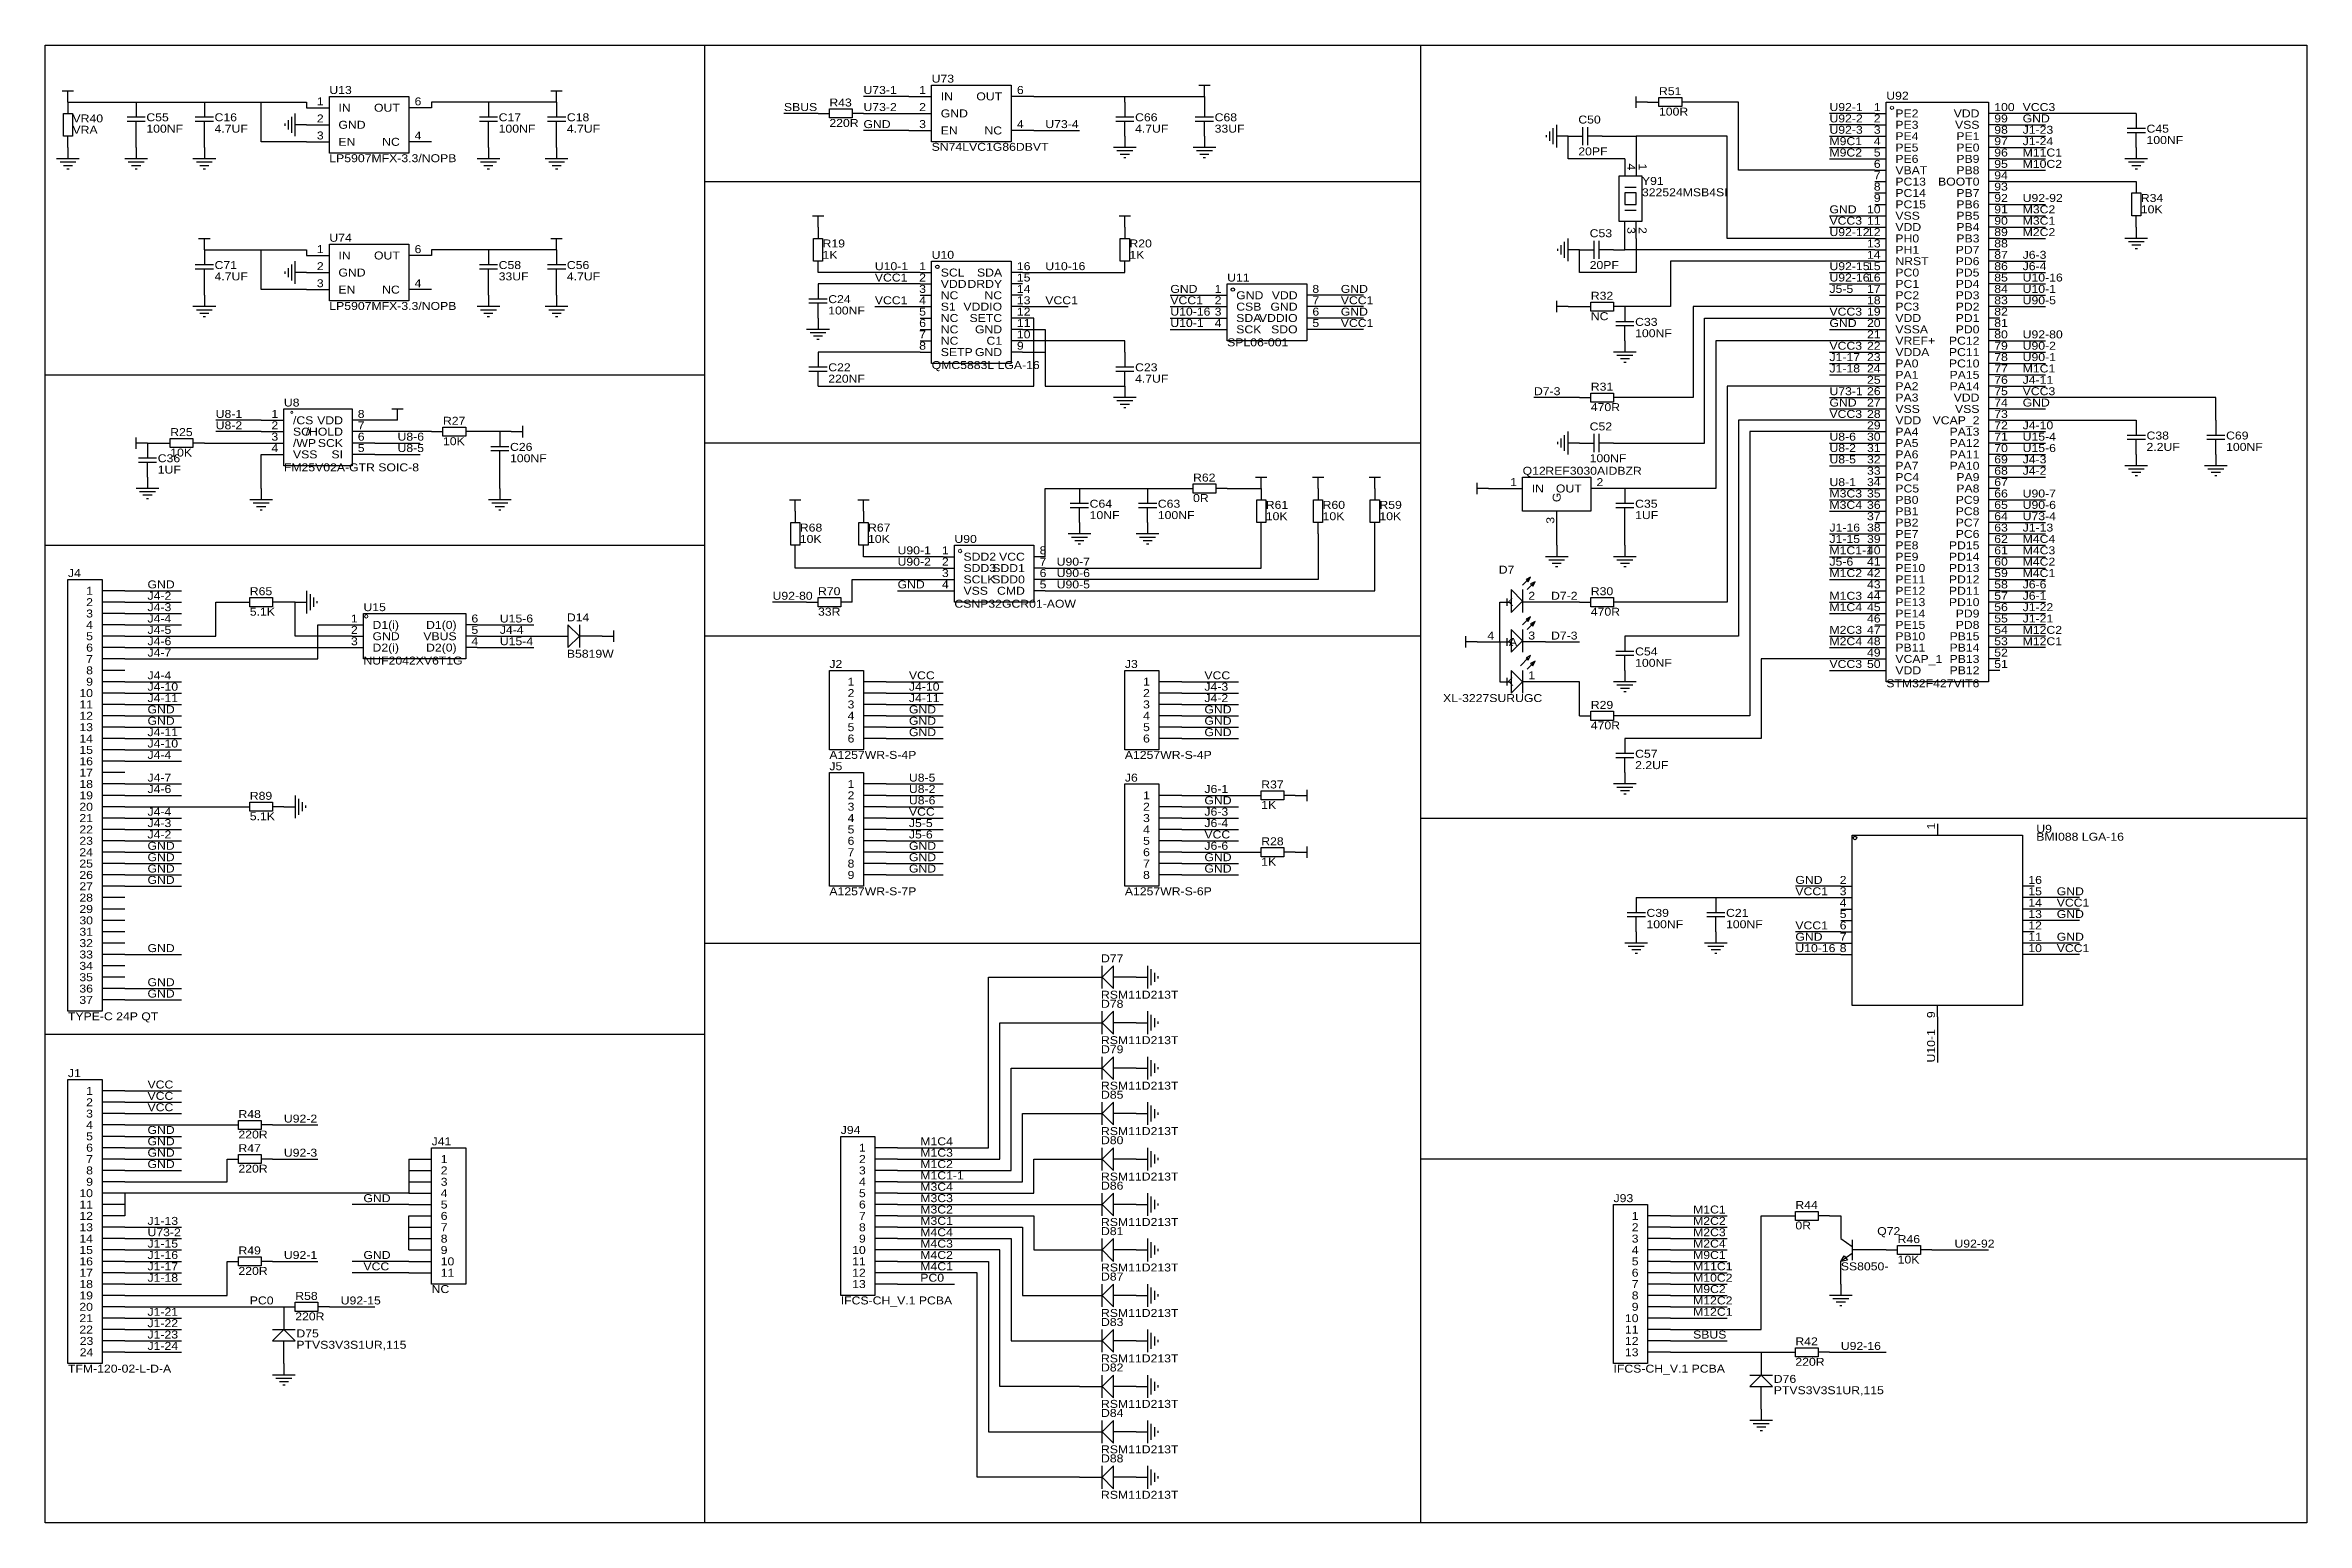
# Model space of a CAD drawing. Header units: millimetres. Extents: x 15 to 521, y 13 to 343.
import ezdxf
from ezdxf.enums import TextEntityAlignment as Align

# ---------------------------------------------------------------- set-up
doc = ezdxf.new("R2010")
doc.units = ezdxf.units.MM
doc.header["$MEASUREMENT"] = 0
doc.styles.get("Standard").update_dxf_attribs({"font": 'arial.ttf'})

msp = doc.modelspace()

# ---------------------------------------------------------------- texts
at = {"color": 1, "true_color": 0x000080, "width": 1.1}
for s, p in [('U13', (78.74, 331.47)), ('U73', (213.36, 334.01)), ('R43', (190.5, 328.676)), ('100R', (375.92, 326.644)), ('R51', (375.92, 331.216)), ('U92', (426.72, 330.2)), ('VR40', (21.336, 325.12)), ('VRA', (21.336, 322.58)), ('C55', (37.846, 325.374)), ('100NF', (37.846, 322.834)), ('4.7UF', (53.086, 322.834)), ('C16', (53.086, 325.374)), ('C17', (116.586, 325.374)), ('100NF', (116.586, 322.834)), ('4.7UF', (131.826, 322.834)), ('C18', (131.826, 325.374)), ('220R', (190.5, 324.104)), ('4.7UF', (258.826, 322.834)), ('C66', (258.826, 325.374)), ('33UF', (276.606, 322.834)), ('C68', (276.606, 325.374)), ('C50', (357.886, 324.866)), ('C45', (484.886, 322.834)), ('LP5907MFX-3.3/NOPB', (78.74, 316.23)), ('SN74LVC1G86DBVT', (213.36, 318.77)), ('20PF', (357.886, 317.754)), ('100NF', (484.886, 320.294)), ('Y91', (372.11, 311.15)), ('322524MSB4SI', (372.11, 308.61)), ('R34', (483.616, 307.34)), ('10K', (483.616, 304.8)), ('U74', (78.74, 298.45)), ('R19', (188.976, 297.18)), ('R20', (257.556, 297.18)), ('C53', (360.426, 299.466)), ('C71', (53.086, 292.354)), ('C58', (116.586, 292.354)), ('C56', (131.826, 292.354)), ('1K', (188.976, 294.64)), ('U10', (213.36, 294.64)), ('1K', (257.556, 294.64)), ('20PF', (360.426, 292.354)), ('4.7UF', (53.086, 289.814)), ('33UF', (116.586, 289.814)), ('4.7UF', (131.826, 289.814)), ('U11', (279.4, 289.56)), ('LP5907MFX-3.3/NOPB', (78.74, 283.21)), ('C24', (190.246, 284.734)), ('100NF', (190.246, 282.194)), ('R32', (360.68, 285.496)), ('NC', (360.68, 280.924)), ('C33', (370.586, 279.654)), ('100NF', (370.586, 277.114)), ('SPL06-001', (279.4, 275.082)), ('220NF', (190.246, 266.954)), ('C22', (190.246, 269.494)), ('QMC5883L LGA-16', (213.36, 270.002)), ('4.7UF', (258.826, 266.954)), ('C23', (258.826, 269.494)), ('U8', (68.58, 261.62)), ('470R', (360.68, 260.604)), ('R31', (360.68, 265.176)), ('R27', (104.14, 257.556)), ('C52', (360.426, 256.286)), ('10K', (43.18, 250.444)), ('R25', (43.18, 255.016)), ('10K', (104.14, 252.984)), ('C26', (119.126, 251.714)), ('2.2UF', (484.886, 251.714)), ('C38', (484.886, 254.254)), ('C69', (502.666, 254.254)), ('100NF', (502.666, 251.714)), ('C36', (40.386, 249.174)), ('1UF', (40.386, 246.634)), ('FM25V02A-GTR SOIC-8', (68.58, 247.142)), ('100NF', (119.126, 249.174)), ('Q12', (345.44, 246.38)), ('REF3030AIDBZR', (350.52, 246.38)), ('100NF', (360.426, 249.174)), ('0R', (271.78, 240.284)), ('R62', (271.78, 244.856)), ('C64', (248.666, 239.014)), ('10NF', (248.666, 236.474)), ('C63', (263.906, 239.014)), ('100NF', (263.906, 236.474)), ('10K', (288.036, 236.22)), ('R61', (288.036, 238.76)), ('10K', (300.736, 236.22)), ('R60', (300.736, 238.76)), ('10K', (313.436, 236.22)), ('R59', (313.436, 238.76)), ('C35', (370.586, 239.014)), ('1UF', (370.586, 236.474)), ('10K', (183.896, 231.14)), ('R68', (183.896, 233.68)), ('10K', (199.136, 231.14)), ('R67', (199.136, 233.68)), ('U90', (218.44, 231.14)), ('J4', (20.32, 223.52)), ('D7', (340.106, 224.282)), ('R65', (60.96, 219.456)), ('U15', (86.36, 215.9)), ('R70', (187.96, 219.456)), ('CSNP32GCR01-AOW', (218.44, 216.662)), ('R30', (360.68, 219.456)), ('5.1K', (60.96, 214.884)), ('D14', (131.826, 213.614)), ('33R', (187.96, 214.884)), ('470R', (360.68, 214.884)), ('B5819W', (131.826, 205.486)), ('C54', (370.586, 205.994)), ('NUF2042XV6T1G', (86.36, 203.962)), ('J2', (190.5, 203.2)), ('J3', (256.54, 203.2)), ('100NF', (370.586, 203.454)), ('XL-3227SURUGC', (327.66, 195.58)), ('STM32F427VIT6', (426.72, 198.882)), ('R29', (360.68, 194.056)), ('470R', (360.68, 189.484)), ('A1257WR-S-4P', (190.5, 182.88)), ('J5', (190.5, 180.34)), ('A1257WR-S-4P', (256.54, 182.88)), ('2.2UF', (370.586, 180.594)), ('C57', (370.586, 183.134)), ('J6', (256.54, 177.8)), ('R37', (287.02, 176.276)), ('R89', (60.96, 173.736)), ('1K', (287.02, 171.704)), ('5.1K', (60.96, 169.164)), ('U9', (460.248, 166.37)), ('BMI088 LGA-16', (460.248, 164.592)), ('R28', (287.02, 163.576)), ('1K', (287.02, 159.004)), ('A1257WR-S-7P', (190.5, 152.4)), ('A1257WR-S-6P', (256.54, 152.4)), ('C39', (373.126, 147.574)), ('100NF', (373.126, 145.034)), ('C21', (390.906, 147.574)), ('100NF', (390.906, 145.034)), ('D77', (251.206, 137.414)), ('RSM11D213T', (251.206, 129.286)), ('TYPE-C 24P QT', (20.32, 124.46)), ('D78', (251.206, 127.254)), ('RSM11D213T', (251.206, 119.126)), ('D79', (251.206, 117.094)), ('J1', (20.32, 111.76)), ('RSM11D213T', (251.206, 108.966)), ('D85', (251.206, 106.934)), ('R48', (58.42, 102.616)), ('J94', (193.04, 99.06)), ('RSM11D213T', (251.206, 98.806)), ('220R', (58.42, 98.044)), ('R47', (58.42, 94.996)), ('J41', (101.6, 96.52)), ('D80', (251.206, 96.774)), ('220R', (58.42, 90.424)), ('RSM11D213T', (251.206, 88.646)), ('D86', (251.206, 86.614)), ('J93', (365.76, 83.82)), ('R44', (406.4, 82.296)), ('RSM11D213T', (251.206, 78.486)), ('D81', (251.206, 76.454)), ('0R', (406.4, 77.724)), ('Q72', (424.688, 76.454)), ('R46', (429.26, 74.676)), ('R49', (58.42, 72.136)), ('SS8050-', (416.56, 68.58)), ('10K', (429.26, 70.104)), ('220R', (58.42, 67.564)), ('NC', (101.6, 63.5)), ('RSM11D213T', (251.206, 68.326)), ('D87', (251.206, 66.294)), ('R58', (71.12, 61.976)), ('IFCS-CH_V.1 PCBA', (193.04, 60.96)), ('220R', (71.12, 57.404)), ('D75', (71.374, 53.594)), ('RSM11D213T', (251.206, 58.166)), ('D83', (251.206, 56.134)), ('PTVS3V3S1UR,115', (71.374, 51.054)), ('R42', (406.4, 51.816)), ('TFM-120-02-L-D-A', (20.32, 45.72)), ('RSM11D213T', (251.206, 48.006)), ('D82', (251.206, 45.974)), ('IFCS-CH_V.1 PCBA', (365.76, 45.72)), ('D76', (401.574, 43.434)), ('220R', (406.4, 47.244)), ('PTVS3V3S1UR,115', (401.574, 40.894)), ('RSM11D213T', (251.206, 37.846)), ('D84', (251.206, 35.814)), ('RSM11D213T', (251.206, 27.686)), ('D88', (251.206, 25.654)), ('RSM11D213T', (251.206, 17.526))]:
    msp.add_text(s, height=1.778, dxfattribs=at).set_placement(p, align=Align.BOTTOM_LEFT)
at = {"color": 1, "true_color": 0x0000ff, "width": 1.1}
for s, p in [('U73-1', (198.12, 331.47)), ('SBUS', (180.34, 327.66)), ('U73-2', (198.12, 327.66)), ('U92-1', (414.02, 327.66)), ('VCC3', (457.2, 327.66)), ('GND', (198.12, 323.85)), ('U73-4', (238.76, 323.85)), ('U92-2', (414.02, 325.12)), ('U92-3', (414.02, 322.58)), ('J1-23', (457.2, 322.58)), ('GND', (457.2, 325.12)), ('M9C1', (414.02, 320.04)), ('M9C2', (414.02, 317.5)), ('J1-24', (457.2, 320.04)), ('M11C1', (457.2, 317.5)), ('M10C2', (457.2, 314.96)), ('U92-92', (457.2, 307.34)), ('VCC3', (414.02, 302.26)), ('GND', (414.02, 304.8)), ('M3C2', (457.2, 304.8)), ('M3C1', (457.2, 302.26)), ('U92-12', (414.02, 299.72)), ('M2C2', (457.2, 299.72)), ('U10-1', (200.66, 292.1)), ('U10-16', (238.76, 292.1)), ('U92-15', (414.02, 292.1)), ('J6-3', (457.2, 294.64)), ('J6-4', (457.2, 292.1)), ('VCC1', (200.66, 289.56)), ('GND', (266.7, 287.02)), ('GND', (304.8, 287.02)), ('J5-5', (414.02, 287.02)), ('U92-16', (414.02, 289.56)), ('U10-16', (457.2, 289.56)), ('U10-1', (457.2, 287.02)), ('VCC1', (200.66, 284.48)), ('VCC1', (238.76, 284.48)), ('VCC1', (266.7, 284.48)), ('U10-16', (266.7, 281.94)), ('VCC1', (304.8, 284.48)), ('GND', (304.8, 281.94)), ('VCC3', (414.02, 281.94)), ('U90-5', (457.2, 284.48)), ('U10-1', (266.7, 279.4)), ('VCC1', (304.8, 279.4)), ('GND', (414.02, 279.4)), ('U92-80', (457.2, 276.86)), ('VCC3', (414.02, 274.32)), ('J1-17', (414.02, 271.78)), ('U90-2', (457.2, 274.32)), ('U90-1', (457.2, 271.78)), ('J1-18', (414.02, 269.24)), ('J4-11', (457.2, 266.7)), ('M1C1', (457.2, 269.24)), ('D7-3', (347.98, 264.16)), ('GND', (414.02, 261.62)), ('U73-1', (414.02, 264.16)), ('VCC3', (457.2, 264.16)), ('GND', (457.2, 261.62)), ('U8-1', (53.34, 259.08)), ('U8-2', (53.34, 256.54)), ('VCC3', (414.02, 259.08)), ('J4-10', (457.2, 256.54)), ('U8-6', (93.98, 254)), ('U8-5', (93.98, 251.46)), ('U8-6', (414.02, 254)), ('U8-2', (414.02, 251.46)), ('U15-4', (457.2, 254)), ('U15-6', (457.2, 251.46)), ('U8-5', (414.02, 248.92)), ('J4-3', (457.2, 248.92)), ('J4-2', (457.2, 246.38)), ('U8-1', (414.02, 243.84)), ('M3C3', (414.02, 241.3)), ('U90-7', (457.2, 241.3)), ('M3C4', (414.02, 238.76)), ('U90-6', (457.2, 238.76)), ('U73-4', (457.2, 236.22)), ('J1-16', (414.02, 233.68)), ('J1-15', (414.02, 231.14)), ('J1-13', (457.2, 233.68)), ('M4C4', (457.2, 231.14)), ('U90-1', (205.74, 228.6)), ('U90-2', (205.74, 226.06)), ('U90-7', (241.3, 226.06)), ('J5-6', (414.02, 226.06)), ('M1C1-1', (414.02, 228.6)), ('M4C3', (457.2, 228.6)), ('M4C2', (457.2, 226.06)), ('GND', (38.1, 220.98)), ('GND', (205.74, 220.98)), ('U90-6', (241.3, 223.52)), ('U90-5', (241.3, 220.98)), ('M1C2', (414.02, 223.52)), ('J6-6', (457.2, 220.98)), ('M4C1', (457.2, 223.52)), ('J4-2', (38.1, 218.44)), ('J4-3', (38.1, 215.9)), ('U92-80', (177.8, 218.44)), ('D7-2', (351.79, 218.44)), ('M1C3', (414.02, 218.44)), ('M1C4', (414.02, 215.9)), ('J6-1', (457.2, 218.44)), ('J1-22', (457.2, 215.9)), ('J4-4', (38.1, 213.36)), ('J4-5', (38.1, 210.82)), ('J4-4', (116.84, 210.82)), ('U15-6', (116.84, 213.36)), ('M2C3', (414.02, 210.82)), ('J1-21', (457.2, 213.36)), ('M12C2', (457.2, 210.82)), ('J4-6', (38.1, 208.28)), ('J4-7', (38.1, 205.74)), ('U15-4', (116.84, 208.28)), ('D7-3', (351.79, 209.55)), ('M2C4', (414.02, 208.28)), ('M12C1', (457.2, 208.28)), ('J4-4', (38.1, 200.66)), ('VCC', (208.28, 200.66)), ('VCC', (274.32, 200.66)), ('VCC3', (414.02, 203.2)), ('J4-10', (38.1, 198.12)), ('J4-11', (38.1, 195.58)), ('J4-10', (208.28, 198.12)), ('J4-11', (208.28, 195.58)), ('J4-3', (274.32, 198.12)), ('J4-2', (274.32, 195.58)), ('GND', (38.1, 193.04)), ('GND', (38.1, 190.5)), ('GND', (208.28, 193.04)), ('GND', (208.28, 190.5)), ('GND', (274.32, 193.04)), ('GND', (274.32, 190.5)), ('J4-11', (38.1, 187.96)), ('J4-10', (38.1, 185.42)), ('GND', (208.28, 187.96)), ('GND', (274.32, 187.96)), ('J4-4', (38.1, 182.88)), ('J4-7', (38.1, 177.8)), ('J4-6', (38.1, 175.26)), ('U8-5', (208.28, 177.8)), ('U8-2', (208.28, 175.26)), ('J6-1', (274.32, 175.26)), ('J4-4', (38.1, 170.18)), ('VCC', (208.28, 170.18)), ('U8-6', (208.28, 172.72)), ('J6-3', (274.32, 170.18)), ('GND', (274.32, 172.72)), ('J4-3', (38.1, 167.64)), ('J4-2', (38.1, 165.1)), ('J5-5', (208.28, 167.64)), ('J5-6', (208.28, 165.1)), ('VCC', (274.32, 165.1)), ('J6-4', (274.32, 167.64)), ('GND', (38.1, 162.56)), ('GND', (38.1, 160.02)), ('GND', (208.28, 162.56)), ('GND', (208.28, 160.02)), ('J6-6', (274.32, 162.56)), ('GND', (274.32, 160.02)), ('GND', (38.1, 157.48)), ('GND', (38.1, 154.94)), ('GND', (208.28, 157.48)), ('GND', (274.32, 157.48)), ('GND', (406.4, 154.94)), ('VCC1', (406.4, 152.4)), ('VCC1', (464.82, 149.86)), ('GND', (464.82, 152.4)), ('VCC1', (406.4, 144.78)), ('GND', (464.82, 147.32)), ('GND', (38.1, 139.7)), ('GND', (406.4, 142.24)), ('U10-16', (406.4, 139.7)), ('VCC1', (464.82, 139.7)), ('GND', (464.82, 142.24)), ('GND', (38.1, 132.08)), ('GND', (38.1, 129.54)), ('VCC', (38.1, 109.22)), ('VCC', (38.1, 106.68)), ('VCC', (38.1, 104.14)), ('GND', (38.1, 99.06)), ('U92-2', (68.58, 101.6)), ('GND', (38.1, 96.52)), ('GND', (38.1, 93.98)), ('U92-3', (68.58, 93.98)), ('M1C4', (210.82, 96.52)), ('M1C3', (210.82, 93.98)), ('GND', (38.1, 91.44)), ('M1C2', (210.82, 91.44)), ('M1C1-1', (210.82, 88.9)), ('GND', (86.36, 83.82)), ('M3C4', (210.82, 86.36)), ('M3C3', (210.82, 83.82)), ('J1-13', (38.1, 78.74)), ('M3C2', (210.82, 81.28)), ('M3C1', (210.82, 78.74)), ('M1C1', (383.54, 81.28)), ('M2C2', (383.54, 78.74)), ('J1-15', (38.1, 73.66)), ('U73-2', (38.1, 76.2)), ('M4C4', (210.82, 76.2)), ('M4C3', (210.82, 73.66)), ('M2C3', (383.54, 76.2)), ('M2C4', (383.54, 73.66)), ('U92-92', (441.96, 73.66)), ('J1-16', (38.1, 71.12)), ('J1-17', (38.1, 68.58)), ('U92-1', (68.58, 71.12)), ('VCC', (86.36, 68.58)), ('GND', (86.36, 71.12)), ('M4C2', (210.82, 71.12)), ('M4C1', (210.82, 68.58)), ('M9C1', (383.54, 71.12)), ('M11C1', (383.54, 68.58)), ('J1-18', (38.1, 66.04)), ('PC0', (210.82, 66.04)), ('M10C2', (383.54, 66.04)), ('M9C2', (383.54, 63.5)), ('J1-21', (38.1, 58.42)), ('PC0', (60.96, 60.96)), ('U92-15', (81.28, 60.96)), ('M12C2', (383.54, 60.96)), ('M12C1', (383.54, 58.42)), ('J1-22', (38.1, 55.88)), ('J1-23', (38.1, 53.34)), ('SBUS', (383.54, 53.34)), ('J1-24', (38.1, 50.8)), ('U92-16', (416.56, 50.8))]:
    msp.add_text(s, height=1.778, dxfattribs=at).set_placement(p, align=Align.BOTTOM_LEFT)
at = {"color": 1, "true_color": 0x000000, "width": 1.1}
for s, p in [('1', (212.09, 331.47)), ('1', (77.47, 328.93)), ('2', (212.09, 327.66)), ('1', (425.45, 327.66)), ('3', (77.47, 321.31)), ('2', (77.47, 325.12)), ('3', (212.09, 323.85)), ('3', (425.45, 322.58)), ('2', (425.45, 325.12)), ('4', (425.45, 320.04)), ('5', (425.45, 317.5)), ('6', (425.45, 314.96)), ('7', (425.45, 312.42)), ('8', (425.45, 309.88)), ('9', (425.45, 307.34)), ('10', (425.45, 304.8)), ('11', (425.45, 302.26)), ('12', (425.45, 299.72)), ('13', (425.45, 297.18)), ('2', (77.47, 292.1)), ('1', (77.47, 295.91)), ('1', (212.09, 292.1)), ('14', (425.45, 294.64)), ('15', (425.45, 292.1)), ('3', (77.47, 288.29)), ('3', (212.09, 287.02)), ('2', (212.09, 289.56)), ('1', (278.13, 287.02)), ('16', (425.45, 289.56)), ('17', (425.45, 287.02)), ('4', (212.09, 284.48)), ('5', (212.09, 281.94)), ('3', (278.13, 281.94)), ('2', (278.13, 284.48)), ('18', (425.45, 284.48)), ('19', (425.45, 281.94)), ('6', (212.09, 279.4)), ('7', (212.09, 276.86)), ('4', (278.13, 279.4)), ('20', (425.45, 279.4)), ('21', (425.45, 276.86)), ('8', (212.09, 274.32)), ('22', (425.45, 274.32)), ('23', (425.45, 271.78)), ('24', (425.45, 269.24)), ('25', (425.45, 266.7)), ('26', (425.45, 264.16)), ('27', (425.45, 261.62)), ('2', (67.31, 256.54)), ('1', (67.31, 259.08)), ('28', (425.45, 259.08)), ('29', (425.45, 256.54)), ('4', (67.31, 251.46)), ('3', (67.31, 254)), ('30', (425.45, 254)), ('31', (425.45, 251.46)), ('32', (425.45, 248.92)), ('33', (425.45, 246.38)), ('1', (344.17, 243.84)), ('34', (425.45, 243.84)), ('35', (425.45, 241.3)), ('36', (425.45, 238.76)), ('37', (425.45, 236.22)), ('38', (425.45, 233.68)), ('39', (425.45, 231.14)), ('2', (217.17, 226.06)), ('1', (217.17, 228.6)), ('40', (425.45, 228.6)), ('41', (425.45, 226.06)), ('4', (217.17, 220.98)), ('3', (217.17, 223.52)), ('42', (425.45, 223.52)), ('43', (425.45, 220.98)), ('44', (425.45, 218.44)), ('45', (425.45, 215.9)), ('2', (85.09, 210.82)), ('1', (85.09, 213.36)), ('46', (425.45, 213.36)), ('47', (425.45, 210.82)), ('3', (85.09, 208.28)), ('4', (339.09, 209.55)), ('48', (425.45, 208.28)), ('49', (425.45, 205.74)), ('50', (425.45, 203.2)), ('2', (417.83, 154.94)), ('4', (417.83, 149.86)), ('3', (417.83, 152.4)), ('5', (417.83, 147.32)), ('6', (417.83, 144.78)), ('8', (417.83, 139.7)), ('7', (417.83, 142.24))]:
    msp.add_text(s, height=1.778, dxfattribs=at).set_placement(p, align=Align.BOTTOM_RIGHT)
for s, p in [('6', (232.41, 331.47)), ('6', (97.79, 328.93)), ('100', (450.85, 327.66)), ('4', (97.79, 321.31)), ('4', (232.41, 323.85)), ('99', (450.85, 325.12)), ('98', (450.85, 322.58)), ('97', (450.85, 320.04)), ('96', (450.85, 317.5)), ('95', (450.85, 314.96)), ('94', (450.85, 312.42)), ('93', (450.85, 309.88)), ('92', (450.85, 307.34)), ('91', (450.85, 304.8)), ('90', (450.85, 302.26)), ('6', (97.79, 295.91)), ('89', (450.85, 299.72)), ('88', (450.85, 297.18)), ('16', (232.41, 292.1)), ('87', (450.85, 294.64)), ('86', (450.85, 292.1)), ('4', (97.79, 288.29)), ('15', (232.41, 289.56)), ('14', (232.41, 287.02)), ('8', (298.45, 287.02)), ('85', (450.85, 289.56)), ('84', (450.85, 287.02)), ('13', (232.41, 284.48)), ('12', (232.41, 281.94)), ('6', (298.45, 281.94)), ('7', (298.45, 284.48)), ('83', (450.85, 284.48)), ('82', (450.85, 281.94)), ('11', (232.41, 279.4)), ('10', (232.41, 276.86)), ('5', (298.45, 279.4)), ('81', (450.85, 279.4)), ('80', (450.85, 276.86)), ('9', (232.41, 274.32)), ('79', (450.85, 274.32)), ('78', (450.85, 271.78)), ('77', (450.85, 269.24)), ('76', (450.85, 266.7)), ('75', (450.85, 264.16)), ('74', (450.85, 261.62)), ('8', (85.09, 259.08)), ('7', (85.09, 256.54)), ('73', (450.85, 259.08)), ('72', (450.85, 256.54)), ('5', (85.09, 251.46)), ('6', (85.09, 254)), ('71', (450.85, 254)), ('70', (450.85, 251.46)), ('69', (450.85, 248.92)), ('68', (450.85, 246.38)), ('2', (361.95, 243.84)), ('67', (450.85, 243.84)), ('66', (450.85, 241.3)), ('65', (450.85, 238.76)), ('64', (450.85, 236.22)), ('63', (450.85, 233.68)), ('62', (450.85, 231.14)), ('8', (237.49, 228.6)), ('7', (237.49, 226.06)), ('61', (450.85, 228.6)), ('60', (450.85, 226.06)), ('5', (237.49, 220.98)), ('6', (237.49, 223.52)), ('59', (450.85, 223.52)), ('58', (450.85, 220.98)), ('2', (346.71, 218.44)), ('57', (450.85, 218.44)), ('56', (450.85, 215.9)), ('5', (110.49, 210.82)), ('6', (110.49, 213.36)), ('55', (450.85, 213.36)), ('54', (450.85, 210.82)), ('4', (110.49, 208.28)), ('3', (346.71, 209.55)), ('53', (450.85, 208.28)), ('52', (450.85, 205.74)), ('1', (346.71, 200.66)), ('51', (450.85, 203.2)), ('16', (458.47, 154.94)), ('15', (458.47, 152.4)), ('14', (458.47, 149.86)), ('13', (458.47, 147.32)), ('12', (458.47, 144.78)), ('11', (458.47, 142.24)), ('10', (458.47, 139.7))]:
    msp.add_text(s, height=1.778, dxfattribs=at).set_placement(p, align=Align.BOTTOM_LEFT)
for s, p in [('IN', (80.772, 328.93)), ('GND', (215.392, 327.66)), ('IN', (215.392, 331.47)), ('PE2', (428.752, 327.66)), ('GND', (80.772, 325.12)), ('EN', (215.392, 323.85)), ('PE3', (428.752, 325.12)), ('EN', (80.772, 321.31)), ('PE4', (428.752, 322.58)), ('PE5', (428.752, 320.04)), ('VBAT', (428.752, 314.96)), ('PE6', (428.752, 317.5)), ('PC13', (428.752, 312.42)), ('PC14', (428.752, 309.88)), ('VSS', (428.752, 304.8)), ('PC15', (428.752, 307.34)), ('VDD', (428.752, 302.26)), ('PH0', (428.752, 299.72)), ('IN', (80.772, 295.91)), ('PH1', (428.752, 297.18)), ('NRST', (428.752, 294.64)), ('GND', (80.772, 292.1)), ('EN', (80.772, 288.29)), ('VDD', (215.392, 289.56)), ('SCL', (215.392, 292.1)), ('PC0', (428.752, 292.1)), ('PC1', (428.752, 289.56)), ('S1', (215.392, 284.48)), ('NC', (215.392, 287.02)), ('GND', (281.432, 287.02)), ('CSB', (281.432, 284.48)), ('PC2', (428.752, 287.02)), ('PC3', (428.752, 284.48)), ('NC', (215.392, 281.94)), ('NC', (215.392, 279.4)), ('SDA', (281.432, 281.94)), ('SCK', (281.432, 279.4)), ('VDD', (428.752, 281.94)), ('VSSA', (428.752, 279.4)), ('SETP', (215.392, 274.32)), ('NC', (215.392, 276.86)), ('VREF+', (428.752, 276.86)), ('VDDA', (428.752, 274.32)), ('PA0', (428.752, 271.78)), ('PA1', (428.752, 269.24)), ('PA2', (428.752, 266.7)), ('PA3', (428.752, 264.16)), ('/CS', (70.612, 259.08)), ('VSS', (428.752, 261.62)), ('VDD', (428.752, 259.08)), ('/WP', (70.612, 254)), ('SO', (70.612, 256.54)), ('PA4', (428.752, 256.54)), ('PA5', (428.752, 254)), ('VSS', (70.612, 251.46)), ('PA6', (428.752, 251.46)), ('PA7', (428.752, 248.92)), ('IN', (347.472, 243.84)), ('PC4', (428.752, 246.38)), ('PC5', (428.752, 243.84)), ('PB0', (428.752, 241.3)), ('PB1', (428.752, 238.76)), ('PB2', (428.752, 236.22)), ('PE7', (428.752, 233.68)), ('SDD2', (220.472, 228.6)), ('PE8', (428.752, 231.14)), ('PE9', (428.752, 228.6)), ('SDD3', (220.472, 226.06)), ('SCLK', (220.472, 223.52)), ('PE10', (428.752, 226.06)), ('PE11', (428.752, 223.52)), ('VSS', (220.472, 220.98)), ('PE12', (428.752, 220.98)), ('PE13', (428.752, 218.44)), ('D1(i)', (88.392, 213.36)), ('PE14', (428.752, 215.9)), ('PE15', (428.752, 213.36)), ('GND', (88.392, 210.82)), ('D2(i)', (88.392, 208.28)), ('A', (342.392, 209.55)), ('PB10', (428.752, 210.82)), ('PB11', (428.752, 208.28)), ('VCAP_1', (428.752, 205.74)), ('VDD', (428.752, 203.2)), ('2', (103.632, 91.44)), ('1', (103.632, 93.98)), ('4', (103.632, 86.36)), ('3', (103.632, 88.9)), ('5', (103.632, 83.82)), ('6', (103.632, 81.28)), ('8', (103.632, 76.2)), ('7', (103.632, 78.74)), ('9', (103.632, 73.66)), ('10', (103.632, 71.12)), ('11', (103.632, 68.58))]:
    msp.add_text(s, height=1.778, dxfattribs=at).set_placement(p, align=Align.MIDDLE_LEFT)
for s, p in [('OUT', (94.488, 328.93)), ('OUT', (229.108, 331.47)), ('VDD', (447.548, 327.66)), ('NC', (229.108, 323.85)), ('VSS', (447.548, 325.12)), ('NC', (94.488, 321.31)), ('PE1', (447.548, 322.58)), ('PE0', (447.548, 320.04)), ('PB9', (447.548, 317.5)), ('PB8', (447.548, 314.96)), ('BOOT0', (447.548, 312.42)), ('PB7', (447.548, 309.88)), ('PB6', (447.548, 307.34)), ('PB5', (447.548, 304.8)), ('PB4', (447.548, 302.26)), ('PB3', (447.548, 299.72)), ('OUT', (94.488, 295.91)), ('PD7', (447.548, 297.18)), ('PD6', (447.548, 294.64)), ('NC', (94.488, 288.29)), ('DRDY', (229.108, 289.56)), ('SDA', (229.108, 292.1)), ('PD5', (447.548, 292.1)), ('PD4', (447.548, 289.56)), ('VDDIO', (229.108, 284.48)), ('NC', (229.108, 287.02)), ('GND', (295.148, 284.48)), ('VDD', (295.148, 287.02)), ('PD3', (447.548, 287.02)), ('PD2', (447.548, 284.48)), ('SETC', (229.108, 281.94)), ('GND', (229.108, 279.4)), ('VDDIO', (295.148, 281.94)), ('SDO', (295.148, 279.4)), ('PD1', (447.548, 281.94)), ('PD0', (447.548, 279.4)), ('GND', (229.108, 274.32)), ('C1', (229.108, 276.86)), ('PC12', (447.548, 276.86)), ('PC11', (447.548, 274.32)), ('PC10', (447.548, 271.78)), ('PA15', (447.548, 269.24)), ('PA14', (447.548, 266.7)), ('VDD', (447.548, 264.16)), ('VDD', (81.788, 259.08)), ('VCAP_2', (447.548, 259.08)), ('VSS', (447.548, 261.62)), ('/HOLD', (81.788, 256.54)), ('SCK', (81.788, 254)), ('PA13', (447.548, 256.54)), ('PA12', (447.548, 254)), ('SI', (81.788, 251.46)), ('PA11', (447.548, 251.46)), ('PA10', (447.548, 248.92)), ('OUT', (358.648, 243.84)), ('PA9', (447.548, 246.38)), ('PA8', (447.548, 243.84)), ('PC9', (447.548, 241.3)), ('PC8', (447.548, 238.76)), ('PC7', (447.548, 236.22)), ('PC6', (447.548, 233.68)), ('VCC', (234.188, 228.6)), ('PD15', (447.548, 231.14)), ('PD14', (447.548, 228.6)), ('SDD1', (234.188, 226.06)), ('SDD0', (234.188, 223.52)), ('PD13', (447.548, 226.06)), ('PD12', (447.548, 223.52)), ('2', (25.908, 218.44)), ('1', (25.908, 220.98)), ('CMD', (234.188, 220.98)), ('K', (343.408, 218.44)), ('PD11', (447.548, 220.98)), ('PD10', (447.548, 218.44)), ('4', (25.908, 213.36)), ('3', (25.908, 215.9)), ('D1(0)', (107.188, 213.36)), ('PD9', (447.548, 215.9)), ('PD8', (447.548, 213.36)), ('5', (25.908, 210.82)), ('6', (25.908, 208.28)), ('VBUS', (107.188, 210.82)), ('D2(0)', (107.188, 208.28)), ('K', (343.408, 209.55)), ('PB15', (447.548, 210.82)), ('PB14', (447.548, 208.28)), ('8', (25.908, 203.2)), ('7', (25.908, 205.74)), ('PB13', (447.548, 205.74)), ('PB12', (447.548, 203.2)), ('10', (25.908, 198.12)), ('9', (25.908, 200.66)), ('2', (196.088, 198.12)), ('1', (196.088, 200.66)), ('2', (262.128, 198.12)), ('1', (262.128, 200.66)), ('K', (343.408, 200.66)), ('11', (25.908, 195.58)), ('12', (25.908, 193.04)), ('4', (196.088, 193.04)), ('3', (196.088, 195.58)), ('4', (262.128, 193.04)), ('3', (262.128, 195.58)), ('13', (25.908, 190.5)), ('14', (25.908, 187.96)), ('5', (196.088, 190.5)), ('6', (196.088, 187.96)), ('5', (262.128, 190.5)), ('6', (262.128, 187.96)), ('15', (25.908, 185.42)), ('16', (25.908, 182.88)), ('17', (25.908, 180.34)), ('18', (25.908, 177.8)), ('1', (196.088, 177.8)), ('20', (25.908, 172.72)), ('19', (25.908, 175.26)), ('3', (196.088, 172.72)), ('2', (196.088, 175.26)), ('2', (262.128, 172.72)), ('1', (262.128, 175.26)), ('21', (25.908, 170.18)), ('22', (25.908, 167.64)), ('4', (196.088, 170.18)), ('5', (196.088, 167.64)), ('4', (262.128, 167.64)), ('3', (262.128, 170.18)), ('23', (25.908, 165.1)), ('24', (25.908, 162.56)), ('6', (196.088, 165.1)), ('7', (196.088, 162.56)), ('5', (262.128, 165.1)), ('6', (262.128, 162.56)), ('25', (25.908, 160.02)), ('26', (25.908, 157.48)), ('8', (196.088, 160.02)), ('9', (196.088, 157.48)), ('8', (262.128, 157.48)), ('7', (262.128, 160.02)), ('27', (25.908, 154.94)), ('28', (25.908, 152.4)), ('30', (25.908, 147.32)), ('29', (25.908, 149.86)), ('31', (25.908, 144.78)), ('32', (25.908, 142.24)), ('33', (25.908, 139.7)), ('34', (25.908, 137.16)), ('35', (25.908, 134.62)), ('36', (25.908, 132.08)), ('37', (25.908, 129.54)), ('2', (25.908, 106.68)), ('1', (25.908, 109.22)), ('4', (25.908, 101.6)), ('3', (25.908, 104.14)), ('5', (25.908, 99.06)), ('6', (25.908, 96.52)), ('1', (198.628, 96.52)), ('8', (25.908, 91.44)), ('7', (25.908, 93.98)), ('3', (198.628, 91.44)), ('2', (198.628, 93.98)), ('10', (25.908, 86.36)), ('9', (25.908, 88.9)), ('4', (198.628, 88.9)), ('5', (198.628, 86.36)), ('11', (25.908, 83.82)), ('12', (25.908, 81.28)), ('6', (198.628, 83.82)), ('7', (198.628, 81.28)), ('1', (371.348, 81.28)), ('13', (25.908, 78.74)), ('14', (25.908, 76.2)), ('8', (198.628, 78.74)), ('9', (198.628, 76.2)), ('3', (371.348, 76.2)), ('2', (371.348, 78.74)), ('15', (25.908, 73.66)), ('16', (25.908, 71.12)), ('10', (198.628, 73.66)), ('11', (198.628, 71.12)), ('4', (371.348, 73.66)), ('5', (371.348, 71.12)), ('17', (25.908, 68.58)), ('18', (25.908, 66.04)), ('12', (198.628, 68.58)), ('13', (198.628, 66.04)), ('6', (371.348, 68.58)), ('7', (371.348, 66.04)), ('20', (25.908, 60.96)), ('19', (25.908, 63.5)), ('8', (371.348, 63.5)), ('9', (371.348, 60.96)), ('21', (25.908, 58.42)), ('22', (25.908, 55.88)), ('10', (371.348, 58.42)), ('11', (371.348, 55.88)), ('23', (25.988, 53.34)), ('24', (25.988, 50.8)), ('12', (371.348, 53.34)), ('13', (371.348, 50.8))]:
    msp.add_text(s, height=1.778, dxfattribs=at).set_placement(p, align=Align.MIDDLE_RIGHT)
for s, rotation, p in [('4', 270, (368.3, 314.96)), ('1', 270, (370.84, 314.96)), ('3', 90, (353.06, 237.49)), ('9', 90, (438.15, 127))]:
    msp.add_text(s, height=1.778, rotation=rotation, dxfattribs=at).set_placement(p, align=Align.BOTTOM_RIGHT)
for s, rotation, p in [('3', 270, (368.3, 302.26)), ('2', 270, (370.84, 302.26)), ('1', 90, (438.15, 167.64))]:
    msp.add_text(s, height=1.778, rotation=rotation, dxfattribs=at).set_placement(p, align=Align.BOTTOM_LEFT)
msp.add_text('G', height=1.778, rotation=90, dxfattribs=at).set_placement((353.06, 240.792), align=Align.MIDDLE_LEFT)
at = {"color": 1, "true_color": 0x0000ff, "width": 1.1}
msp.add_text('U10-1', height=1.778, rotation=90, dxfattribs=at).set_placement((438.15, 115.57), align=Align.BOTTOM_LEFT)

# ---------------------------------------------------------------- linework, layer by layer
at = {"color": 1, "true_color": 0x000000}
msp.add_lwpolyline([(15.24, 342.9), (520.7, 342.9), (520.7, 12.7), (15.24, 12.7)], close=True, dxfattribs=at)
for points in [[(162.56, 342.9), (162.56, 12.7)], [(322.58, 342.9), (322.58, 12.7)], [(162.56, 312.42), (322.58, 312.42)], [(15.24, 269.24), (162.56, 269.24)], [(322.58, 261.62), (322.58, 259.08)], [(322.58, 254), (162.56, 254)], [(15.24, 231.14), (162.56, 231.14)], [(322.58, 210.82), (162.56, 210.82)], [(322.58, 170.18), (520.7, 170.18)], [(162.56, 142.24), (322.58, 142.24)], [(15.24, 121.92), (162.56, 121.92)], [(520.7, 93.98), (322.58, 93.98)]]:
    msp.add_lwpolyline(points, dxfattribs=at)
at = {"color": 1, "true_color": 0xa00000}
for points in [[(213.36, 334.01), (231.14, 334.01), (231.14, 321.31), (213.36, 321.31)], [(78.74, 331.47), (96.52, 331.47), (96.52, 318.77), (78.74, 318.77)], [(190.5, 328.676), (195.58, 328.676), (195.58, 326.644), (190.5, 326.644)], [(381, 329.184), (375.92, 329.184), (375.92, 331.216), (381, 331.216)], [(426.72, 330.2), (449.58, 330.2), (449.58, 200.66), (426.72, 200.66)], [(19.304, 322.58), (19.304, 327.66), (21.336, 327.66), (21.336, 322.58)], [(372.11, 313.69), (372.11, 303.53), (367.03, 303.53), (367.03, 313.69)], [(368.3, 309.88), (368.3, 307.34), (370.84, 307.34), (370.84, 309.88)], [(483.616, 309.88), (483.616, 304.8), (481.584, 304.8), (481.584, 309.88)], [(78.74, 298.45), (96.52, 298.45), (96.52, 285.75), (78.74, 285.75)], [(186.944, 294.64), (186.944, 299.72), (188.976, 299.72), (188.976, 294.64)], [(255.524, 294.64), (255.524, 299.72), (257.556, 299.72), (257.556, 294.64)], [(213.36, 294.64), (231.14, 294.64), (231.14, 271.78), (213.36, 271.78)], [(279.4, 289.56), (297.18, 289.56), (297.18, 276.86), (279.4, 276.86)], [(365.76, 283.464), (360.68, 283.464), (360.68, 285.496), (365.76, 285.496)], [(360.68, 265.176), (365.76, 265.176), (365.76, 263.144), (360.68, 263.144)], [(68.58, 261.62), (83.82, 261.62), (83.82, 248.92), (68.58, 248.92)], [(43.18, 255.016), (48.26, 255.016), (48.26, 252.984), (43.18, 252.984)], [(109.22, 255.524), (104.14, 255.524), (104.14, 257.556), (109.22, 257.556)], [(271.78, 244.856), (276.86, 244.856), (276.86, 242.824), (271.78, 242.824)], [(345.44, 246.38), (360.68, 246.38), (360.68, 238.76), (345.44, 238.76)], [(286.004, 236.22), (286.004, 241.3), (288.036, 241.3), (288.036, 236.22)], [(298.704, 236.22), (298.704, 241.3), (300.736, 241.3), (300.736, 236.22)], [(311.404, 236.22), (311.404, 241.3), (313.436, 241.3), (313.436, 236.22)], [(183.896, 236.22), (183.896, 231.14), (181.864, 231.14), (181.864, 236.22)], [(199.136, 236.22), (199.136, 231.14), (197.104, 231.14), (197.104, 236.22)], [(218.44, 231.14), (236.22, 231.14), (236.22, 218.44), (218.44, 218.44)], [(27.94, 127), (20.32, 127), (20.32, 223.52), (27.94, 223.52)], [(347.218, 224.028), (346.202, 223.52), (346.71, 223.012)], [(348.234, 223.012), (347.218, 222.504), (347.726, 221.996)], [(66.04, 217.424), (60.96, 217.424), (60.96, 219.456), (66.04, 219.456)], [(193.04, 217.424), (187.96, 217.424), (187.96, 219.456), (193.04, 219.456)], [(342.9, 216.154), (345.44, 218.694), (342.9, 221.234)], [(360.68, 219.456), (365.76, 219.456), (365.76, 217.424), (360.68, 217.424)], [(86.36, 215.9), (109.22, 215.9), (109.22, 205.74), (86.36, 205.74)], [(132.08, 208.28), (134.62, 210.82), (132.08, 213.36)], [(342.9, 207.264), (345.44, 209.804), (342.9, 212.344)], [(347.218, 215.138), (346.202, 214.63), (346.71, 214.122)], [(348.234, 214.122), (347.218, 213.614), (347.726, 213.106)], [(198.12, 185.42), (190.5, 185.42), (190.5, 203.2), (198.12, 203.2)], [(264.16, 185.42), (256.54, 185.42), (256.54, 203.2), (264.16, 203.2)], [(342.9, 198.12), (345.44, 200.66), (342.9, 203.2)], [(347.218, 206.502), (346.202, 205.994), (346.71, 205.486)], [(348.234, 205.232), (347.218, 204.724), (347.726, 204.216)], [(360.68, 194.056), (365.76, 194.056), (365.76, 192.024), (360.68, 192.024)], [(198.12, 154.94), (190.5, 154.94), (190.5, 180.34), (198.12, 180.34)], [(264.16, 154.94), (256.54, 154.94), (256.54, 177.8), (264.16, 177.8)], [(60.96, 173.736), (66.04, 173.736), (66.04, 171.704), (60.96, 171.704)], [(287.02, 176.276), (292.1, 176.276), (292.1, 174.244), (287.02, 174.244)], [(287.02, 163.576), (292.1, 163.576), (292.1, 161.544), (287.02, 161.544)], [(419.1, 166.37), (457.2, 166.37), (457.2, 128.27), (419.1, 128.27)], [(254, 137.16), (251.46, 134.62), (254, 132.08)], [(254, 127), (251.46, 124.46), (254, 121.92)], [(254, 116.84), (251.46, 114.3), (254, 111.76)], [(27.94, 48.26), (20.32, 48.26), (20.32, 111.76), (27.94, 111.76)], [(254, 106.68), (251.46, 104.14), (254, 101.6)], [(63.5, 100.584), (58.42, 100.584), (58.42, 102.616), (63.5, 102.616)], [(101.6, 96.52), (109.22, 96.52), (109.22, 66.04), (101.6, 66.04)], [(200.66, 63.5), (193.04, 63.5), (193.04, 99.06), (200.66, 99.06)], [(254, 96.52), (251.46, 93.98), (254, 91.44)], [(63.5, 92.964), (58.42, 92.964), (58.42, 94.996), (63.5, 94.996)], [(254, 86.36), (251.46, 83.82), (254, 81.28)], [(373.38, 48.26), (365.76, 48.26), (365.76, 83.82), (373.38, 83.82)], [(406.4, 82.296), (411.48, 82.296), (411.48, 80.264), (406.4, 80.264)], [(254, 76.2), (251.46, 73.66), (254, 71.12)], [(63.5, 70.104), (58.42, 70.104), (58.42, 72.136), (63.5, 72.136)], [(416.56, 71.12), (417.322, 72.39), (418.084, 71.374)], [(429.26, 74.676), (434.34, 74.676), (434.34, 72.644), (429.26, 72.644)], [(254, 66.04), (251.46, 63.5), (254, 60.96)], [(76.2, 59.944), (71.12, 59.944), (71.12, 61.976), (76.2, 61.976)], [(71.12, 53.34), (68.58, 55.88), (66.04, 53.34)], [(254, 55.88), (251.46, 53.34), (254, 50.8)], [(406.4, 51.816), (411.48, 51.816), (411.48, 49.784), (406.4, 49.784)], [(254, 45.72), (251.46, 43.18), (254, 40.64)], [(401.32, 43.18), (398.78, 45.72), (396.24, 43.18)], [(254, 35.56), (251.46, 33.02), (254, 30.48)], [(254, 25.4), (251.46, 22.86), (254, 20.32)]]:
    msp.add_lwpolyline(points, close=True, dxfattribs=at)
for points in [[(273.05, 334.01), (275.59, 334.01)], [(274.32, 331.47), (274.32, 334.01)], [(19.05, 332.74), (21.59, 332.74)], [(20.32, 330.2), (20.32, 332.74)], [(128.27, 332.74), (130.81, 332.74)], [(129.54, 330.2), (129.54, 332.74)], [(370.84, 328.93), (370.84, 331.47)], [(373.38, 330.2), (370.84, 330.2)], [(33.528, 326.898), (37.592, 326.898)], [(37.592, 325.882), (33.528, 325.882)], [(35.56, 327.66), (35.56, 326.898)], [(35.56, 325.12), (35.56, 325.882)], [(48.768, 326.898), (52.832, 326.898)], [(52.832, 325.882), (48.768, 325.882)], [(50.8, 327.66), (50.8, 326.898)], [(50.8, 325.12), (50.8, 325.882)], [(68.834, 324.866), (68.834, 325.374)], [(69.596, 324.104), (69.596, 326.136)], [(70.358, 323.342), (70.358, 326.898)], [(71.12, 322.58), (71.12, 327.66)], [(73.66, 325.12), (71.12, 325.12)], [(112.268, 326.898), (116.332, 326.898)], [(116.332, 325.882), (112.268, 325.882)], [(114.3, 327.66), (114.3, 326.898)], [(114.3, 325.12), (114.3, 325.882)], [(127.508, 326.898), (131.572, 326.898)], [(131.572, 325.882), (127.508, 325.882)], [(129.54, 327.66), (129.54, 326.898)], [(129.54, 325.12), (129.54, 325.882)], [(254.508, 326.898), (258.572, 326.898)], [(258.572, 325.882), (254.508, 325.882)], [(256.54, 327.66), (256.54, 326.898)], [(256.54, 325.12), (256.54, 325.882)], [(272.288, 326.898), (276.352, 326.898)], [(276.352, 325.882), (272.288, 325.882)], [(274.32, 327.66), (274.32, 326.898)], [(274.32, 325.12), (274.32, 325.882)], [(351.536, 321.564), (351.536, 323.596)], [(352.298, 320.802), (352.298, 324.358)], [(353.06, 320.04), (353.06, 325.12)], [(358.902, 320.548), (358.902, 324.612)], [(359.918, 324.612), (359.918, 320.548)], [(480.568, 324.358), (484.632, 324.358)], [(482.6, 325.12), (482.6, 324.358)], [(20.32, 320.04), (20.32, 317.5)], [(35.56, 320.04), (35.56, 317.5)], [(50.8, 320.04), (50.8, 317.5)], [(114.3, 320.04), (114.3, 317.5)], [(129.54, 320.04), (129.54, 317.5)], [(259.08, 320.04), (254, 320.04)], [(258.318, 319.278), (254.762, 319.278)], [(257.556, 318.516), (255.524, 318.516)], [(256.54, 322.58), (256.54, 320.04)], [(276.86, 320.04), (271.78, 320.04)], [(276.098, 319.278), (272.542, 319.278)], [(275.336, 318.516), (273.304, 318.516)], [(274.32, 322.58), (274.32, 320.04)], [(350.774, 322.326), (350.774, 322.834)], [(355.6, 322.58), (353.06, 322.58)], [(358.14, 322.58), (358.902, 322.58)], [(360.68, 322.58), (359.918, 322.58)], [(484.632, 323.342), (480.568, 323.342)], [(482.6, 322.58), (482.6, 323.342)], [(482.6, 320.04), (482.6, 317.5)], [(22.86, 317.5), (17.78, 317.5)], [(22.098, 316.738), (18.542, 316.738)], [(21.336, 315.976), (19.304, 315.976)], [(20.574, 315.214), (20.066, 315.214)], [(38.1, 317.5), (33.02, 317.5)], [(37.338, 316.738), (33.782, 316.738)], [(36.576, 315.976), (34.544, 315.976)], [(35.814, 315.214), (35.306, 315.214)], [(53.34, 317.5), (48.26, 317.5)], [(52.578, 316.738), (49.022, 316.738)], [(51.816, 315.976), (49.784, 315.976)], [(51.054, 315.214), (50.546, 315.214)], [(116.84, 317.5), (111.76, 317.5)], [(116.078, 316.738), (112.522, 316.738)], [(115.316, 315.976), (113.284, 315.976)], [(114.554, 315.214), (114.046, 315.214)], [(132.08, 317.5), (127, 317.5)], [(131.318, 316.738), (127.762, 316.738)], [(130.556, 315.976), (128.524, 315.976)], [(129.794, 315.214), (129.286, 315.214)], [(256.794, 317.754), (256.286, 317.754)], [(274.574, 317.754), (274.066, 317.754)], [(485.14, 317.5), (480.06, 317.5)], [(484.378, 316.738), (480.822, 316.738)], [(483.616, 315.976), (481.584, 315.976)], [(482.854, 315.214), (482.346, 315.214)], [(368.3, 311.15), (370.84, 311.15)], [(186.69, 304.8), (189.23, 304.8)], [(187.96, 302.26), (187.96, 304.8)], [(255.27, 304.8), (257.81, 304.8)], [(256.54, 302.26), (256.54, 304.8)], [(368.3, 306.07), (370.84, 306.07)], [(49.53, 299.72), (52.07, 299.72)], [(50.8, 297.18), (50.8, 299.72)], [(128.27, 299.72), (130.81, 299.72)], [(129.54, 297.18), (129.54, 299.72)], [(354.838, 295.402), (354.838, 298.958)], [(355.6, 294.64), (355.6, 299.72)], [(361.442, 295.148), (361.442, 299.212)], [(362.458, 299.212), (362.458, 295.148)], [(485.14, 299.72), (480.06, 299.72)], [(484.378, 298.958), (480.822, 298.958)], [(482.6, 302.26), (482.6, 299.72)], [(48.768, 293.878), (52.832, 293.878)], [(50.8, 294.64), (50.8, 293.878)], [(70.358, 290.322), (70.358, 293.878)], [(71.12, 289.56), (71.12, 294.64)], [(112.268, 293.878), (116.332, 293.878)], [(114.3, 294.64), (114.3, 293.878)], [(127.508, 293.878), (131.572, 293.878)], [(129.54, 294.64), (129.54, 293.878)], [(353.314, 296.926), (353.314, 297.434)], [(354.076, 296.164), (354.076, 298.196)], [(358.14, 297.18), (355.6, 297.18)], [(360.68, 297.18), (361.442, 297.18)], [(363.22, 297.18), (362.458, 297.18)], [(483.616, 298.196), (481.584, 298.196)], [(482.854, 297.434), (482.346, 297.434)], [(52.832, 292.862), (48.768, 292.862)], [(50.8, 292.1), (50.8, 292.862)], [(68.834, 291.846), (68.834, 292.354)], [(69.596, 291.084), (69.596, 293.116)], [(73.66, 292.1), (71.12, 292.1)], [(116.332, 292.862), (112.268, 292.862)], [(114.3, 292.1), (114.3, 292.862)], [(131.572, 292.862), (127.508, 292.862)], [(129.54, 292.1), (129.54, 292.862)], [(53.34, 284.48), (48.26, 284.48)], [(52.578, 283.718), (49.022, 283.718)], [(50.8, 287.02), (50.8, 284.48)], [(116.84, 284.48), (111.76, 284.48)], [(116.078, 283.718), (112.522, 283.718)], [(114.3, 287.02), (114.3, 284.48)], [(132.08, 284.48), (127, 284.48)], [(131.318, 283.718), (127.762, 283.718)], [(129.54, 287.02), (129.54, 284.48)], [(185.928, 286.258), (189.992, 286.258)], [(189.992, 285.242), (185.928, 285.242)], [(187.96, 287.02), (187.96, 286.258)], [(187.96, 284.48), (187.96, 285.242)], [(353.06, 283.21), (353.06, 285.75)], [(355.6, 284.48), (353.06, 284.48)], [(51.816, 282.956), (49.784, 282.956)], [(51.054, 282.194), (50.546, 282.194)], [(115.316, 282.956), (113.284, 282.956)], [(114.554, 282.194), (114.046, 282.194)], [(130.556, 282.956), (128.524, 282.956)], [(129.794, 282.194), (129.286, 282.194)], [(190.5, 279.4), (185.42, 279.4)], [(189.738, 278.638), (186.182, 278.638)], [(187.96, 281.94), (187.96, 279.4)], [(366.268, 281.178), (370.332, 281.178)], [(370.332, 280.162), (366.268, 280.162)], [(368.3, 281.94), (368.3, 281.178)], [(368.3, 279.4), (368.3, 280.162)], [(188.976, 277.876), (186.944, 277.876)], [(188.214, 277.114), (187.706, 277.114)], [(370.84, 274.32), (365.76, 274.32)], [(370.078, 273.558), (366.522, 273.558)], [(368.3, 276.86), (368.3, 274.32)], [(185.928, 271.018), (189.992, 271.018)], [(189.992, 270.002), (185.928, 270.002)], [(187.96, 271.78), (187.96, 271.018)], [(187.96, 269.24), (187.96, 270.002)], [(254.508, 271.018), (258.572, 271.018)], [(258.572, 270.002), (254.508, 270.002)], [(256.54, 271.78), (256.54, 271.018)], [(256.54, 269.24), (256.54, 270.002)], [(369.316, 272.796), (367.284, 272.796)], [(368.554, 272.034), (368.046, 272.034)], [(259.08, 264.16), (254, 264.16)], [(258.318, 263.398), (254.762, 263.398)], [(256.54, 266.7), (256.54, 264.16)], [(92.71, 261.62), (95.25, 261.62)], [(93.98, 259.08), (93.98, 261.62)], [(121.92, 257.81), (121.92, 255.27)], [(257.556, 262.636), (255.524, 262.636)], [(256.794, 261.874), (256.286, 261.874)], [(35.56, 252.73), (35.56, 255.27)], [(38.1, 254), (35.56, 254)], [(114.808, 253.238), (118.872, 253.238)], [(116.84, 254), (116.84, 253.238)], [(119.38, 256.54), (121.92, 256.54)], [(353.314, 253.746), (353.314, 254.254)], [(354.076, 252.984), (354.076, 255.016)], [(354.838, 252.222), (354.838, 255.778)], [(355.6, 251.46), (355.6, 256.54)], [(358.14, 254), (355.6, 254)], [(360.68, 254), (361.442, 254)], [(361.442, 251.968), (361.442, 256.032)], [(362.458, 256.032), (362.458, 251.968)], [(363.22, 254), (362.458, 254)], [(480.568, 255.778), (484.632, 255.778)], [(484.632, 254.762), (480.568, 254.762)], [(482.6, 256.54), (482.6, 255.778)], [(482.6, 254), (482.6, 254.762)], [(498.348, 255.778), (502.412, 255.778)], [(502.412, 254.762), (498.348, 254.762)], [(500.38, 256.54), (500.38, 255.778)], [(500.38, 254), (500.38, 254.762)], [(36.068, 250.698), (40.132, 250.698)], [(40.132, 249.682), (36.068, 249.682)], [(38.1, 251.46), (38.1, 250.698)], [(38.1, 248.92), (38.1, 249.682)], [(118.872, 252.222), (114.808, 252.222)], [(116.84, 251.46), (116.84, 252.222)], [(485.14, 248.92), (480.06, 248.92)], [(484.378, 248.158), (480.822, 248.158)], [(482.6, 251.46), (482.6, 248.92)], [(502.92, 248.92), (497.84, 248.92)], [(502.158, 248.158), (498.602, 248.158)], [(500.38, 251.46), (500.38, 248.92)], [(40.64, 243.84), (35.56, 243.84)], [(39.878, 243.078), (36.322, 243.078)], [(38.1, 246.38), (38.1, 243.84)], [(63.5, 243.84), (63.5, 241.3)], [(116.84, 243.84), (116.84, 241.3)], [(285.75, 246.38), (288.29, 246.38)], [(287.02, 243.84), (287.02, 246.38)], [(298.45, 246.38), (300.99, 246.38)], [(299.72, 243.84), (299.72, 246.38)], [(311.15, 246.38), (313.69, 246.38)], [(312.42, 243.84), (312.42, 246.38)], [(335.28, 242.57), (335.28, 245.11)], [(337.82, 243.84), (335.28, 243.84)], [(483.616, 247.396), (481.584, 247.396)], [(482.854, 246.634), (482.346, 246.634)], [(501.396, 247.396), (499.364, 247.396)], [(500.634, 246.634), (500.126, 246.634)], [(39.116, 242.316), (37.084, 242.316)], [(38.354, 241.554), (37.846, 241.554)], [(66.04, 241.3), (60.96, 241.3)], [(65.278, 240.538), (61.722, 240.538)], [(64.516, 239.776), (62.484, 239.776)], [(63.754, 239.014), (63.246, 239.014)], [(119.38, 241.3), (114.3, 241.3)], [(118.618, 240.538), (115.062, 240.538)], [(117.856, 239.776), (115.824, 239.776)], [(117.094, 239.014), (116.586, 239.014)], [(181.61, 241.3), (184.15, 241.3)], [(182.88, 238.76), (182.88, 241.3)], [(196.85, 241.3), (199.39, 241.3)], [(198.12, 238.76), (198.12, 241.3)], [(244.348, 240.538), (248.412, 240.538)], [(248.412, 239.522), (244.348, 239.522)], [(246.38, 241.3), (246.38, 240.538)], [(246.38, 238.76), (246.38, 239.522)], [(259.588, 240.538), (263.652, 240.538)], [(263.652, 239.522), (259.588, 239.522)], [(261.62, 241.3), (261.62, 240.538)], [(261.62, 238.76), (261.62, 239.522)], [(366.268, 240.538), (370.332, 240.538)], [(370.332, 239.522), (366.268, 239.522)], [(368.3, 241.3), (368.3, 240.538)], [(368.3, 238.76), (368.3, 239.522)], [(248.92, 233.68), (243.84, 233.68)], [(248.158, 232.918), (244.602, 232.918)], [(246.38, 236.22), (246.38, 233.68)], [(264.16, 233.68), (259.08, 233.68)], [(263.398, 232.918), (259.842, 232.918)], [(261.62, 236.22), (261.62, 233.68)], [(247.396, 232.156), (245.364, 232.156)], [(246.634, 231.394), (246.126, 231.394)], [(262.636, 232.156), (260.604, 232.156)], [(261.874, 231.394), (261.366, 231.394)], [(355.6, 228.6), (350.52, 228.6)], [(354.838, 227.838), (351.282, 227.838)], [(353.06, 231.14), (353.06, 228.6)], [(370.84, 228.6), (365.76, 228.6)], [(370.078, 227.838), (366.522, 227.838)], [(368.3, 231.14), (368.3, 228.6)], [(345.44, 222.25), (347.218, 224.028)], [(346.456, 221.234), (348.234, 223.012)], [(354.076, 227.076), (352.044, 227.076)], [(353.314, 226.314), (352.806, 226.314)], [(369.316, 227.076), (367.284, 227.076)], [(368.554, 226.314), (368.046, 226.314)], [(71.12, 218.44), (73.66, 218.44)], [(73.66, 220.98), (73.66, 215.9)], [(74.422, 220.218), (74.422, 216.662)], [(75.184, 219.456), (75.184, 217.424)], [(75.946, 218.694), (75.946, 218.186)], [(340.36, 209.55), (340.36, 218.44)], [(340.36, 218.44), (342.9, 218.44)], [(345.44, 221.234), (345.44, 216.154)], [(134.62, 213.36), (134.62, 208.28)], [(345.44, 213.36), (347.218, 215.138)], [(345.44, 212.344), (345.44, 207.264)], [(346.456, 212.344), (348.234, 214.122)], [(139.7, 210.82), (142.24, 210.82)], [(142.24, 212.09), (142.24, 209.55)], [(332.74, 208.28), (332.74, 210.82)], [(335.28, 209.55), (332.74, 209.55)], [(340.36, 209.55), (342.9, 209.55)], [(340.36, 209.55), (340.36, 200.66), (342.9, 200.66)], [(366.268, 207.518), (370.332, 207.518)], [(368.3, 208.28), (368.3, 207.518)], [(344.932, 204.216), (346.71, 205.994)], [(345.44, 203.2), (345.44, 198.12)], [(346.456, 203.454), (348.234, 205.232)], [(370.332, 206.502), (366.268, 206.502)], [(368.3, 205.74), (368.3, 206.502)], [(368.3, 203.2), (368.3, 200.66)], [(370.84, 200.66), (365.76, 200.66)], [(370.078, 199.898), (366.522, 199.898)], [(369.316, 199.136), (367.284, 199.136)], [(368.554, 198.374), (368.046, 198.374)], [(366.268, 184.658), (370.332, 184.658)], [(370.332, 183.642), (366.268, 183.642)], [(368.3, 185.42), (368.3, 184.658)], [(368.3, 182.88), (368.3, 183.642)], [(370.84, 177.8), (365.76, 177.8)], [(370.078, 177.038), (366.522, 177.038)], [(368.3, 180.34), (368.3, 177.8)], [(68.58, 172.72), (71.12, 172.72)], [(71.12, 175.26), (71.12, 170.18)], [(71.882, 174.498), (71.882, 170.942)], [(72.644, 173.736), (72.644, 171.704)], [(73.406, 172.974), (73.406, 172.466)], [(294.64, 175.26), (297.18, 175.26)], [(297.18, 176.53), (297.18, 173.99)], [(369.316, 176.276), (367.284, 176.276)], [(368.554, 175.514), (368.046, 175.514)], [(294.64, 162.56), (297.18, 162.56)], [(297.18, 163.83), (297.18, 161.29)], [(368.808, 149.098), (372.872, 149.098)], [(372.872, 148.082), (368.808, 148.082)], [(370.84, 149.86), (370.84, 149.098)], [(370.84, 147.32), (370.84, 148.082)], [(386.588, 149.098), (390.652, 149.098)], [(390.652, 148.082), (386.588, 148.082)], [(388.62, 149.86), (388.62, 149.098)], [(388.62, 147.32), (388.62, 148.082)], [(373.38, 142.24), (368.3, 142.24)], [(370.84, 144.78), (370.84, 142.24)], [(391.16, 142.24), (386.08, 142.24)], [(388.62, 144.78), (388.62, 142.24)], [(251.46, 132.08), (251.46, 137.16)], [(261.62, 137.16), (261.62, 132.08)], [(372.618, 141.478), (369.062, 141.478)], [(371.856, 140.716), (369.824, 140.716)], [(371.094, 139.954), (370.586, 139.954)], [(390.398, 141.478), (386.842, 141.478)], [(389.636, 140.716), (387.604, 140.716)], [(388.874, 139.954), (388.366, 139.954)], [(259.08, 134.62), (261.62, 134.62)], [(262.382, 136.398), (262.382, 132.842)], [(263.144, 135.636), (263.144, 133.604)], [(263.906, 134.874), (263.906, 134.366)], [(251.46, 121.92), (251.46, 127)], [(261.62, 127), (261.62, 121.92)], [(259.08, 124.46), (261.62, 124.46)], [(262.382, 126.238), (262.382, 122.682)], [(263.144, 125.476), (263.144, 123.444)], [(263.906, 124.714), (263.906, 124.206)], [(251.46, 111.76), (251.46, 116.84)], [(261.62, 116.84), (261.62, 111.76)], [(259.08, 114.3), (261.62, 114.3)], [(262.382, 116.078), (262.382, 112.522)], [(263.144, 115.316), (263.144, 113.284)], [(263.906, 114.554), (263.906, 114.046)], [(251.46, 101.6), (251.46, 106.68)], [(261.62, 106.68), (261.62, 101.6)], [(259.08, 104.14), (261.62, 104.14)], [(262.382, 105.918), (262.382, 102.362)], [(263.144, 105.156), (263.144, 103.124)], [(263.906, 104.394), (263.906, 103.886)], [(251.46, 91.44), (251.46, 96.52)], [(261.62, 96.52), (261.62, 91.44)], [(259.08, 93.98), (261.62, 93.98)], [(262.382, 95.758), (262.382, 92.202)], [(263.144, 94.996), (263.144, 92.964)], [(263.906, 94.234), (263.906, 93.726)], [(251.46, 81.28), (251.46, 86.36)], [(261.62, 86.36), (261.62, 81.28)], [(259.08, 83.82), (261.62, 83.82)], [(262.382, 85.598), (262.382, 82.042)], [(263.144, 84.836), (263.144, 82.804)], [(263.906, 84.074), (263.906, 83.566)], [(251.46, 71.12), (251.46, 76.2)], [(261.62, 76.2), (261.62, 71.12)], [(416.56, 76.2), (419.1, 74.422)], [(419.1, 75.946), (419.1, 71.374)], [(259.08, 73.66), (261.62, 73.66)], [(262.382, 75.438), (262.382, 71.882)], [(263.144, 74.676), (263.144, 72.644)], [(263.906, 73.914), (263.906, 73.406)], [(419.1, 72.898), (416.56, 71.12)], [(251.46, 60.96), (251.46, 66.04)], [(261.62, 66.04), (261.62, 60.96)], [(416.56, 66.04), (416.56, 63.5)], [(259.08, 63.5), (261.62, 63.5)], [(262.382, 65.278), (262.382, 61.722)], [(263.144, 64.516), (263.144, 62.484)], [(263.906, 63.754), (263.906, 63.246)], [(419.1, 63.5), (414.02, 63.5)], [(418.338, 62.738), (414.782, 62.738)], [(417.576, 61.976), (415.544, 61.976)], [(416.814, 61.214), (416.306, 61.214)], [(66.04, 55.88), (71.12, 55.88)], [(251.46, 50.8), (251.46, 55.88)], [(261.62, 55.88), (261.62, 50.8)], [(259.08, 53.34), (261.62, 53.34)], [(262.382, 55.118), (262.382, 51.562)], [(263.144, 54.356), (263.144, 52.324)], [(263.906, 53.594), (263.906, 53.086)], [(71.12, 45.72), (66.04, 45.72)], [(68.58, 48.26), (68.58, 45.72)], [(251.46, 40.64), (251.46, 45.72)], [(261.62, 45.72), (261.62, 40.64)], [(396.24, 45.72), (401.32, 45.72)], [(70.358, 44.958), (66.802, 44.958)], [(69.596, 44.196), (67.564, 44.196)], [(68.834, 43.434), (68.326, 43.434)], [(259.08, 43.18), (261.62, 43.18)], [(262.382, 44.958), (262.382, 41.402)], [(263.144, 44.196), (263.144, 42.164)], [(263.906, 43.434), (263.906, 42.926)], [(251.46, 30.48), (251.46, 35.56)], [(261.62, 35.56), (261.62, 30.48)], [(401.32, 35.56), (396.24, 35.56)], [(398.78, 38.1), (398.78, 35.56)], [(259.08, 33.02), (261.62, 33.02)], [(262.382, 34.798), (262.382, 31.242)], [(263.144, 34.036), (263.144, 32.004)], [(263.906, 33.274), (263.906, 32.766)], [(400.558, 34.798), (397.002, 34.798)], [(399.796, 34.036), (397.764, 34.036)], [(399.034, 33.274), (398.526, 33.274)], [(251.46, 20.32), (251.46, 25.4)], [(261.62, 25.4), (261.62, 20.32)], [(259.08, 22.86), (261.62, 22.86)], [(262.382, 24.638), (262.382, 21.082)], [(263.144, 23.876), (263.144, 21.844)], [(263.906, 23.114), (263.906, 22.606)]]:
    msp.add_lwpolyline(points, dxfattribs=at)
at = {"color": 1, "true_color": 0x880000}
for points in [[(20.32, 330.2), (20.32, 327.66)], [(35.56, 330.2), (35.56, 327.66)], [(50.8, 330.2), (50.8, 327.66)], [(73.66, 328.93), (78.74, 328.93)], [(101.6, 328.93), (96.52, 328.93)], [(114.3, 330.2), (114.3, 327.66)], [(129.54, 330.2), (129.54, 327.66)], [(208.28, 331.47), (213.36, 331.47)], [(236.22, 331.47), (231.14, 331.47)], [(256.54, 330.2), (256.54, 327.66)], [(274.32, 330.2), (274.32, 327.66)], [(373.38, 330.2), (375.92, 330.2)], [(383.54, 330.2), (381, 330.2)], [(35.56, 322.58), (35.56, 325.12)], [(50.8, 322.58), (50.8, 325.12)], [(73.66, 325.12), (78.74, 325.12)], [(114.3, 322.58), (114.3, 325.12)], [(129.54, 322.58), (129.54, 325.12)], [(187.96, 327.66), (190.5, 327.66)], [(198.12, 327.66), (195.58, 327.66)], [(208.28, 327.66), (213.36, 327.66)], [(208.28, 323.85), (213.36, 323.85)], [(236.22, 323.85), (231.14, 323.85)], [(256.54, 322.58), (256.54, 325.12)], [(274.32, 322.58), (274.32, 325.12)], [(424.18, 327.66), (426.72, 327.66)], [(424.18, 325.12), (426.72, 325.12)], [(452.12, 327.66), (449.58, 327.66)], [(452.12, 325.12), (449.58, 325.12)], [(482.6, 327.66), (482.6, 325.12)], [(20.32, 320.04), (20.32, 322.58)], [(73.66, 321.31), (78.74, 321.31)], [(101.6, 321.31), (96.52, 321.31)], [(355.6, 322.58), (358.14, 322.58)], [(363.22, 322.58), (360.68, 322.58)], [(424.18, 322.58), (426.72, 322.58)], [(424.18, 320.04), (426.72, 320.04)], [(452.12, 322.58), (449.58, 322.58)], [(452.12, 320.04), (449.58, 320.04)], [(482.6, 320.04), (482.6, 322.58)], [(368.3, 317.5), (368.3, 313.69)], [(370.84, 317.5), (370.84, 313.69)], [(424.18, 317.5), (426.72, 317.5)], [(424.18, 314.96), (426.72, 314.96)], [(452.12, 317.5), (449.58, 317.5)], [(452.12, 314.96), (449.58, 314.96)], [(424.18, 312.42), (426.72, 312.42)], [(424.18, 309.88), (426.72, 309.88)], [(452.12, 312.42), (449.58, 312.42)], [(452.12, 309.88), (449.58, 309.88)], [(482.6, 312.42), (482.6, 309.88)], [(368.3, 299.72), (368.3, 303.53)], [(370.84, 299.72), (370.84, 303.53)], [(424.18, 307.34), (426.72, 307.34)], [(424.18, 304.8), (426.72, 304.8)], [(452.12, 307.34), (449.58, 307.34)], [(452.12, 304.8), (449.58, 304.8)], [(482.6, 302.26), (482.6, 304.8)], [(187.96, 302.26), (187.96, 299.72)], [(256.54, 302.26), (256.54, 299.72)], [(424.18, 302.26), (426.72, 302.26)], [(424.18, 299.72), (426.72, 299.72)], [(452.12, 302.26), (449.58, 302.26)], [(452.12, 299.72), (449.58, 299.72)], [(50.8, 297.18), (50.8, 294.64)], [(73.66, 295.91), (78.74, 295.91)], [(101.6, 295.91), (96.52, 295.91)], [(114.3, 297.18), (114.3, 294.64)], [(129.54, 297.18), (129.54, 294.64)], [(187.96, 292.1), (187.96, 294.64)], [(256.54, 292.1), (256.54, 294.64)], [(358.14, 297.18), (360.68, 297.18)], [(365.76, 297.18), (363.22, 297.18)], [(424.18, 297.18), (426.72, 297.18)], [(424.18, 294.64), (426.72, 294.64)], [(452.12, 297.18), (449.58, 297.18)], [(452.12, 294.64), (449.58, 294.64)], [(50.8, 289.56), (50.8, 292.1)], [(73.66, 292.1), (78.74, 292.1)], [(73.66, 288.29), (78.74, 288.29)], [(101.6, 288.29), (96.52, 288.29)], [(114.3, 289.56), (114.3, 292.1)], [(129.54, 289.56), (129.54, 292.1)], [(187.96, 289.56), (187.96, 287.02)], [(210.82, 292.1), (213.36, 292.1)], [(210.82, 289.56), (213.36, 289.56)], [(233.68, 292.1), (231.14, 292.1)], [(233.68, 289.56), (231.14, 289.56)], [(424.18, 292.1), (426.72, 292.1)], [(424.18, 289.56), (426.72, 289.56)], [(452.12, 292.1), (449.58, 292.1)], [(452.12, 289.56), (449.58, 289.56)], [(187.96, 281.94), (187.96, 284.48)], [(210.82, 287.02), (213.36, 287.02)], [(210.82, 284.48), (213.36, 284.48)], [(233.68, 287.02), (231.14, 287.02)], [(233.68, 284.48), (231.14, 284.48)], [(276.86, 287.02), (279.4, 287.02)], [(276.86, 284.48), (279.4, 284.48)], [(299.72, 287.02), (297.18, 287.02)], [(299.72, 284.48), (297.18, 284.48)], [(358.14, 284.48), (360.68, 284.48)], [(368.3, 284.48), (365.76, 284.48)], [(368.3, 284.48), (368.3, 281.94)], [(424.18, 287.02), (426.72, 287.02)], [(424.18, 284.48), (426.72, 284.48)], [(452.12, 287.02), (449.58, 287.02)], [(452.12, 284.48), (449.58, 284.48)], [(210.82, 281.94), (213.36, 281.94)], [(210.82, 279.4), (213.36, 279.4)], [(233.68, 281.94), (231.14, 281.94)], [(233.68, 279.4), (231.14, 279.4)], [(276.86, 281.94), (279.4, 281.94)], [(276.86, 279.4), (279.4, 279.4)], [(299.72, 281.94), (297.18, 281.94)], [(299.72, 279.4), (297.18, 279.4)], [(368.3, 276.86), (368.3, 279.4)], [(424.18, 281.94), (426.72, 281.94)], [(424.18, 279.4), (426.72, 279.4)], [(452.12, 281.94), (449.58, 281.94)], [(452.12, 279.4), (449.58, 279.4)], [(187.96, 274.32), (187.96, 271.78)], [(210.82, 276.86), (213.36, 276.86)], [(210.82, 274.32), (213.36, 274.32)], [(233.68, 276.86), (231.14, 276.86)], [(233.68, 274.32), (231.14, 274.32)], [(256.54, 274.32), (256.54, 271.78)], [(424.18, 276.86), (426.72, 276.86)], [(424.18, 274.32), (426.72, 274.32)], [(452.12, 276.86), (449.58, 276.86)], [(452.12, 274.32), (449.58, 274.32)], [(187.96, 266.7), (187.96, 269.24)], [(256.54, 266.7), (256.54, 269.24)], [(424.18, 271.78), (426.72, 271.78)], [(424.18, 269.24), (426.72, 269.24)], [(452.12, 271.78), (449.58, 271.78)], [(452.12, 269.24), (449.58, 269.24)], [(358.14, 264.16), (360.68, 264.16)], [(368.3, 264.16), (365.76, 264.16)], [(424.18, 266.7), (426.72, 266.7)], [(424.18, 264.16), (426.72, 264.16)], [(452.12, 266.7), (449.58, 266.7)], [(452.12, 264.16), (449.58, 264.16)], [(63.5, 259.08), (68.58, 259.08)], [(88.9, 259.08), (83.82, 259.08)], [(424.18, 261.62), (426.72, 261.62)], [(424.18, 259.08), (426.72, 259.08)], [(452.12, 261.62), (449.58, 261.62)], [(452.12, 259.08), (449.58, 259.08)], [(482.6, 259.08), (482.6, 256.54)], [(500.38, 259.08), (500.38, 256.54)], [(38.1, 254), (38.1, 251.46)], [(40.64, 254), (43.18, 254)], [(50.8, 254), (48.26, 254)], [(63.5, 256.54), (68.58, 256.54)], [(63.5, 254), (68.58, 254)], [(88.9, 256.54), (83.82, 256.54)], [(88.9, 254), (83.82, 254)], [(101.6, 256.54), (104.14, 256.54)], [(111.76, 256.54), (109.22, 256.54)], [(116.84, 256.54), (116.84, 254)], [(358.14, 254), (360.68, 254)], [(365.76, 254), (363.22, 254)], [(424.18, 256.54), (426.72, 256.54)], [(424.18, 254), (426.72, 254)], [(452.12, 256.54), (449.58, 256.54)], [(452.12, 254), (449.58, 254)], [(482.6, 251.46), (482.6, 254)], [(500.38, 251.46), (500.38, 254)], [(38.1, 246.38), (38.1, 248.92)], [(63.5, 251.46), (68.58, 251.46)], [(88.9, 251.46), (83.82, 251.46)], [(116.84, 248.92), (116.84, 251.46)], [(424.18, 251.46), (426.72, 251.46)], [(424.18, 248.92), (426.72, 248.92)], [(452.12, 251.46), (449.58, 251.46)], [(452.12, 248.92), (449.58, 248.92)], [(246.38, 243.84), (246.38, 241.3)], [(261.62, 243.84), (261.62, 241.3)], [(269.24, 243.84), (271.78, 243.84)], [(279.4, 243.84), (276.86, 243.84)], [(287.02, 243.84), (287.02, 241.3)], [(299.72, 243.84), (299.72, 241.3)], [(312.42, 243.84), (312.42, 241.3)], [(337.82, 243.84), (345.44, 243.84)], [(368.3, 243.84), (360.68, 243.84)], [(368.3, 243.84), (368.3, 241.3)], [(424.18, 246.38), (426.72, 246.38)], [(424.18, 243.84), (426.72, 243.84)], [(452.12, 246.38), (449.58, 246.38)], [(452.12, 243.84), (449.58, 243.84)], [(182.88, 238.76), (182.88, 236.22)], [(198.12, 238.76), (198.12, 236.22)], [(246.38, 236.22), (246.38, 238.76)], [(261.62, 236.22), (261.62, 238.76)], [(353.06, 231.14), (353.06, 238.76)], [(368.3, 236.22), (368.3, 238.76)], [(424.18, 241.3), (426.72, 241.3)], [(424.18, 238.76), (426.72, 238.76)], [(452.12, 241.3), (449.58, 241.3)], [(452.12, 238.76), (449.58, 238.76)], [(287.02, 233.68), (287.02, 236.22)], [(299.72, 233.68), (299.72, 236.22)], [(312.42, 233.68), (312.42, 236.22)], [(424.18, 236.22), (426.72, 236.22)], [(424.18, 233.68), (426.72, 233.68)], [(452.12, 236.22), (449.58, 236.22)], [(452.12, 233.68), (449.58, 233.68)], [(182.88, 228.6), (182.88, 231.14)], [(198.12, 228.6), (198.12, 231.14)], [(215.9, 228.6), (218.44, 228.6)], [(238.76, 228.6), (236.22, 228.6)], [(424.18, 231.14), (426.72, 231.14)], [(424.18, 228.6), (426.72, 228.6)], [(452.12, 231.14), (449.58, 231.14)], [(452.12, 228.6), (449.58, 228.6)], [(215.9, 226.06), (218.44, 226.06)], [(215.9, 223.52), (218.44, 223.52)], [(238.76, 226.06), (236.22, 226.06)], [(238.76, 223.52), (236.22, 223.52)], [(424.18, 226.06), (426.72, 226.06)], [(424.18, 223.52), (426.72, 223.52)], [(452.12, 226.06), (449.58, 226.06)], [(452.12, 223.52), (449.58, 223.52)], [(33.02, 220.98), (27.94, 220.98)], [(33.02, 218.44), (27.94, 218.44)], [(58.42, 218.44), (60.96, 218.44)], [(68.58, 218.44), (66.04, 218.44)], [(185.42, 218.44), (187.96, 218.44)], [(195.58, 218.44), (193.04, 218.44)], [(215.9, 220.98), (218.44, 220.98)], [(238.76, 220.98), (236.22, 220.98)], [(350.52, 218.44), (345.44, 218.44)], [(358.14, 218.44), (360.68, 218.44)], [(368.3, 218.44), (365.76, 218.44)], [(424.18, 220.98), (426.72, 220.98)], [(424.18, 218.44), (426.72, 218.44)], [(452.12, 220.98), (449.58, 220.98)], [(452.12, 218.44), (449.58, 218.44)], [(33.02, 215.9), (27.94, 215.9)], [(33.02, 213.36), (27.94, 213.36)], [(83.82, 213.36), (86.36, 213.36)], [(111.76, 213.36), (109.22, 213.36)], [(424.18, 215.9), (426.72, 215.9)], [(424.18, 213.36), (426.72, 213.36)], [(452.12, 215.9), (449.58, 215.9)], [(452.12, 213.36), (449.58, 213.36)], [(33.02, 210.82), (27.94, 210.82)], [(33.02, 208.28), (27.94, 208.28)], [(83.82, 210.82), (86.36, 210.82)], [(83.82, 208.28), (86.36, 208.28)], [(111.76, 210.82), (109.22, 210.82)], [(111.76, 208.28), (109.22, 208.28)], [(127, 210.82), (132.08, 210.82)], [(139.7, 210.82), (134.62, 210.82)], [(335.28, 209.55), (340.36, 209.55)], [(350.52, 209.55), (345.44, 209.55)], [(368.3, 210.82), (368.3, 208.28)], [(424.18, 210.82), (426.72, 210.82)], [(424.18, 208.28), (426.72, 208.28)], [(452.12, 210.82), (449.58, 210.82)], [(452.12, 208.28), (449.58, 208.28)], [(33.02, 205.74), (27.94, 205.74)], [(33.02, 203.2), (27.94, 203.2)], [(368.3, 203.2), (368.3, 205.74)], [(424.18, 205.74), (426.72, 205.74)], [(424.18, 203.2), (426.72, 203.2)], [(452.12, 205.74), (449.58, 205.74)], [(452.12, 203.2), (449.58, 203.2)], [(33.02, 200.66), (27.94, 200.66)], [(33.02, 198.12), (27.94, 198.12)], [(203.2, 200.66), (198.12, 200.66)], [(203.2, 198.12), (198.12, 198.12)], [(269.24, 200.66), (264.16, 200.66)], [(269.24, 198.12), (264.16, 198.12)], [(350.52, 200.66), (345.44, 200.66)], [(33.02, 195.58), (27.94, 195.58)], [(33.02, 193.04), (27.94, 193.04)], [(203.2, 195.58), (198.12, 195.58)], [(203.2, 193.04), (198.12, 193.04)], [(269.24, 195.58), (264.16, 195.58)], [(269.24, 193.04), (264.16, 193.04)], [(358.14, 193.04), (360.68, 193.04)], [(368.3, 193.04), (365.76, 193.04)], [(33.02, 190.5), (27.94, 190.5)], [(33.02, 187.96), (27.94, 187.96)], [(203.2, 190.5), (198.12, 190.5)], [(203.2, 187.96), (198.12, 187.96)], [(269.24, 190.5), (264.16, 190.5)], [(269.24, 187.96), (264.16, 187.96)], [(368.3, 187.96), (368.3, 185.42)], [(33.02, 185.42), (27.94, 185.42)], [(33.02, 182.88), (27.94, 182.88)], [(368.3, 180.34), (368.3, 182.88)], [(33.02, 180.34), (27.94, 180.34)], [(33.02, 177.8), (27.94, 177.8)], [(203.2, 177.8), (198.12, 177.8)], [(33.02, 175.26), (27.94, 175.26)], [(33.02, 172.72), (27.94, 172.72)], [(58.42, 172.72), (60.96, 172.72)], [(68.58, 172.72), (66.04, 172.72)], [(203.2, 175.26), (198.12, 175.26)], [(203.2, 172.72), (198.12, 172.72)], [(269.24, 175.26), (264.16, 175.26)], [(269.24, 172.72), (264.16, 172.72)], [(284.48, 175.26), (287.02, 175.26)], [(294.64, 175.26), (292.1, 175.26)], [(33.02, 170.18), (27.94, 170.18)], [(33.02, 167.64), (27.94, 167.64)], [(203.2, 170.18), (198.12, 170.18)], [(203.2, 167.64), (198.12, 167.64)], [(269.24, 170.18), (264.16, 170.18)], [(269.24, 167.64), (264.16, 167.64)], [(438.15, 168.91), (438.15, 166.37)], [(33.02, 165.1), (27.94, 165.1)], [(33.02, 162.56), (27.94, 162.56)], [(203.2, 165.1), (198.12, 165.1)], [(203.2, 162.56), (198.12, 162.56)], [(269.24, 165.1), (264.16, 165.1)], [(269.24, 162.56), (264.16, 162.56)], [(284.48, 162.56), (287.02, 162.56)], [(294.64, 162.56), (292.1, 162.56)], [(33.02, 160.02), (27.94, 160.02)], [(33.02, 157.48), (27.94, 157.48)], [(203.2, 160.02), (198.12, 160.02)], [(203.2, 157.48), (198.12, 157.48)], [(269.24, 160.02), (264.16, 160.02)], [(269.24, 157.48), (264.16, 157.48)], [(33.02, 154.94), (27.94, 154.94)], [(33.02, 152.4), (27.94, 152.4)], [(370.84, 152.4), (370.84, 149.86)], [(388.62, 152.4), (388.62, 149.86)], [(416.56, 154.94), (419.1, 154.94)], [(416.56, 152.4), (419.1, 152.4)], [(459.74, 154.94), (457.2, 154.94)], [(459.74, 152.4), (457.2, 152.4)], [(33.02, 149.86), (27.94, 149.86)], [(33.02, 147.32), (27.94, 147.32)], [(370.84, 144.78), (370.84, 147.32)], [(388.62, 144.78), (388.62, 147.32)], [(416.56, 149.86), (419.1, 149.86)], [(416.56, 147.32), (419.1, 147.32)], [(459.74, 149.86), (457.2, 149.86)], [(459.74, 147.32), (457.2, 147.32)], [(33.02, 144.78), (27.94, 144.78)], [(33.02, 142.24), (27.94, 142.24)], [(416.56, 144.78), (419.1, 144.78)], [(416.56, 142.24), (419.1, 142.24)], [(459.74, 144.78), (457.2, 144.78)], [(459.74, 142.24), (457.2, 142.24)], [(33.02, 139.7), (27.94, 139.7)], [(33.02, 137.16), (27.94, 137.16)], [(416.56, 139.7), (419.1, 139.7)], [(459.74, 139.7), (457.2, 139.7)], [(33.02, 134.62), (27.94, 134.62)], [(33.02, 132.08), (27.94, 132.08)], [(246.38, 134.62), (251.46, 134.62)], [(259.08, 134.62), (254, 134.62)], [(33.02, 129.54), (27.94, 129.54)], [(438.15, 125.73), (438.15, 128.27)], [(246.38, 124.46), (251.46, 124.46)], [(259.08, 124.46), (254, 124.46)], [(246.38, 114.3), (251.46, 114.3)], [(259.08, 114.3), (254, 114.3)], [(33.02, 109.22), (27.94, 109.22)], [(33.02, 106.68), (27.94, 106.68)], [(33.02, 104.14), (27.94, 104.14)], [(33.02, 101.6), (27.94, 101.6)], [(55.88, 101.6), (58.42, 101.6)], [(66.04, 101.6), (63.5, 101.6)], [(246.38, 104.14), (251.46, 104.14)], [(259.08, 104.14), (254, 104.14)], [(33.02, 99.06), (27.94, 99.06)], [(33.02, 96.52), (27.94, 96.52)], [(205.74, 96.52), (200.66, 96.52)], [(33.02, 93.98), (27.94, 93.98)], [(33.02, 91.44), (27.94, 91.44)], [(55.88, 93.98), (58.42, 93.98)], [(66.04, 93.98), (63.5, 93.98)], [(96.52, 93.98), (101.6, 93.98)], [(96.52, 91.44), (101.6, 91.44)], [(205.74, 93.98), (200.66, 93.98)], [(205.74, 91.44), (200.66, 91.44)], [(246.38, 93.98), (251.46, 93.98)], [(259.08, 93.98), (254, 93.98)], [(33.02, 88.9), (27.94, 88.9)], [(33.02, 86.36), (27.94, 86.36)], [(96.52, 88.9), (101.6, 88.9)], [(96.52, 86.36), (101.6, 86.36)], [(205.74, 88.9), (200.66, 88.9)], [(205.74, 86.36), (200.66, 86.36)], [(33.02, 83.82), (27.94, 83.82)], [(33.02, 81.28), (27.94, 81.28)], [(96.52, 83.82), (101.6, 83.82)], [(96.52, 81.28), (101.6, 81.28)], [(205.74, 83.82), (200.66, 83.82)], [(205.74, 81.28), (200.66, 81.28)], [(246.38, 83.82), (251.46, 83.82)], [(259.08, 83.82), (254, 83.82)], [(378.46, 81.28), (373.38, 81.28)], [(403.86, 81.28), (406.4, 81.28)], [(414.02, 81.28), (411.48, 81.28)], [(416.56, 81.28), (416.56, 76.2)], [(33.02, 78.74), (27.94, 78.74)], [(33.02, 76.2), (27.94, 76.2)], [(96.52, 78.74), (101.6, 78.74)], [(96.52, 76.2), (101.6, 76.2)], [(205.74, 78.74), (200.66, 78.74)], [(205.74, 76.2), (200.66, 76.2)], [(378.46, 78.74), (373.38, 78.74)], [(378.46, 76.2), (373.38, 76.2)], [(33.02, 73.66), (27.94, 73.66)], [(33.02, 71.12), (27.94, 71.12)], [(55.88, 71.12), (58.42, 71.12)], [(66.04, 71.12), (63.5, 71.12)], [(96.52, 73.66), (101.6, 73.66)], [(96.52, 71.12), (101.6, 71.12)], [(205.74, 73.66), (200.66, 73.66)], [(205.74, 71.12), (200.66, 71.12)], [(246.38, 73.66), (251.46, 73.66)], [(259.08, 73.66), (254, 73.66)], [(378.46, 73.66), (373.38, 73.66)], [(378.46, 71.12), (373.38, 71.12)], [(416.56, 66.04), (416.56, 71.12)], [(424.18, 73.66), (419.1, 73.66)], [(426.72, 73.66), (429.26, 73.66)], [(436.88, 73.66), (434.34, 73.66)], [(33.02, 68.58), (27.94, 68.58)], [(33.02, 66.04), (27.94, 66.04)], [(96.52, 68.58), (101.6, 68.58)], [(205.74, 68.58), (200.66, 68.58)], [(205.74, 66.04), (200.66, 66.04)], [(378.46, 68.58), (373.38, 68.58)], [(378.46, 66.04), (373.38, 66.04)], [(33.02, 63.5), (27.94, 63.5)], [(33.02, 60.96), (27.94, 60.96)], [(68.58, 60.96), (68.58, 55.88)], [(68.58, 60.96), (71.12, 60.96)], [(78.74, 60.96), (76.2, 60.96)], [(246.38, 63.5), (251.46, 63.5)], [(259.08, 63.5), (254, 63.5)], [(378.46, 63.5), (373.38, 63.5)], [(378.46, 60.96), (373.38, 60.96)], [(33.02, 58.42), (27.94, 58.42)], [(33.02, 55.88), (27.94, 55.88)], [(378.46, 58.42), (373.38, 58.42)], [(378.46, 55.88), (373.38, 55.88)], [(33.02, 53.34), (28.02, 53.34)], [(33.02, 50.8), (28.02, 50.8)], [(68.58, 48.26), (68.58, 53.34)], [(246.38, 53.34), (251.46, 53.34)], [(259.08, 53.34), (254, 53.34)], [(378.46, 53.34), (373.38, 53.34)], [(378.46, 50.8), (373.38, 50.8)], [(398.78, 50.8), (398.78, 45.72)], [(403.86, 50.8), (406.4, 50.8)], [(414.02, 50.8), (411.48, 50.8)], [(246.38, 43.18), (251.46, 43.18)], [(259.08, 43.18), (254, 43.18)], [(398.78, 38.1), (398.78, 43.18)], [(246.38, 33.02), (251.46, 33.02)], [(259.08, 33.02), (254, 33.02)], [(246.38, 22.86), (251.46, 22.86)], [(259.08, 22.86), (254, 22.86)]]:
    msp.add_lwpolyline(points, dxfattribs=at)
at = {"color": 1, "true_color": 0x008800}
for points in [[(20.32, 330.2), (35.56, 330.2)], [(35.56, 330.2), (50.8, 330.2)], [(50.8, 330.2), (63.5, 330.2)], [(73.66, 321.31), (63.5, 321.31), (63.5, 330.2)], [(63.5, 330.2), (73.66, 330.2), (73.66, 328.93)], [(114.3, 330.2), (101.6, 330.2), (101.6, 328.93)], [(129.54, 330.2), (114.3, 330.2)], [(208.28, 331.47), (198.12, 331.47)], [(236.22, 331.47), (256.54, 331.47)], [(256.54, 330.2), (256.54, 331.47)], [(256.54, 331.47), (274.32, 331.47)], [(274.32, 331.47), (274.32, 330.2)], [(424.18, 314.96), (393.7, 314.96), (393.7, 330.2), (383.54, 330.2)], [(187.96, 327.66), (180.34, 327.66)], [(198.12, 327.66), (208.28, 327.66)], [(208.28, 323.85), (198.12, 323.85)], [(236.22, 323.85), (238.76, 323.85)], [(238.76, 323.85), (246.38, 323.85)], [(424.18, 327.66), (414.02, 327.66)], [(424.18, 325.12), (414.02, 325.12)], [(457.2, 327.66), (452.12, 327.66)], [(452.12, 325.12), (457.2, 325.12)], [(482.6, 327.66), (457.2, 327.66)], [(457.2, 325.12), (462.28, 325.12)], [(35.56, 320.04), (35.56, 322.58)], [(50.8, 320.04), (50.8, 322.58)], [(114.3, 320.04), (114.3, 322.58)], [(129.54, 320.04), (129.54, 322.58)], [(368.3, 317.5), (355.6, 317.5), (355.6, 322.58)], [(363.22, 322.58), (370.84, 322.58)], [(370.84, 322.58), (370.84, 317.5)], [(414.02, 299.72), (391.16, 299.72), (391.16, 322.58), (370.84, 322.58)], [(414.02, 322.58), (424.18, 322.58)], [(414.02, 320.04), (424.18, 320.04)], [(452.12, 322.58), (457.2, 322.58)], [(452.12, 320.04), (457.2, 320.04)], [(457.2, 322.58), (462.28, 322.58)], [(457.2, 320.04), (462.28, 320.04)], [(414.02, 317.5), (424.18, 317.5)], [(452.12, 317.5), (457.2, 317.5)], [(452.12, 314.96), (457.2, 314.96)], [(457.2, 317.5), (462.28, 317.5)], [(457.2, 314.96), (462.28, 314.96)], [(452.12, 312.42), (482.6, 312.42)], [(414.02, 304.8), (424.18, 304.8)], [(452.12, 307.34), (457.2, 307.34)], [(452.12, 304.8), (457.2, 304.8)], [(457.2, 307.34), (462.28, 307.34)], [(457.2, 304.8), (462.28, 304.8)], [(370.84, 299.72), (370.84, 292.1), (358.14, 292.1), (358.14, 297.18)], [(368.3, 297.18), (368.3, 299.72)], [(414.02, 302.26), (424.18, 302.26)], [(424.18, 299.72), (414.02, 299.72)], [(452.12, 302.26), (457.2, 302.26)], [(452.12, 299.72), (457.2, 299.72)], [(457.2, 302.26), (462.28, 302.26)], [(457.2, 299.72), (462.28, 299.72)], [(50.8, 297.18), (63.5, 297.18)], [(73.66, 288.29), (63.5, 288.29), (63.5, 297.18)], [(63.5, 297.18), (73.66, 297.18), (73.66, 295.91)], [(114.3, 297.18), (101.6, 297.18), (101.6, 295.91)], [(129.54, 297.18), (114.3, 297.18)], [(365.76, 297.18), (368.3, 297.18)], [(424.18, 297.18), (368.3, 297.18)], [(424.18, 294.64), (378.46, 294.64), (378.46, 284.48), (368.3, 284.48)], [(452.12, 294.64), (457.2, 294.64)], [(457.2, 294.64), (462.28, 294.64)], [(50.8, 287.02), (50.8, 289.56)], [(114.3, 287.02), (114.3, 289.56)], [(129.54, 287.02), (129.54, 289.56)], [(200.66, 292.1), (187.96, 292.1)], [(200.66, 289.56), (187.96, 289.56)], [(210.82, 292.1), (200.66, 292.1)], [(210.82, 289.56), (200.66, 289.56)], [(233.68, 292.1), (238.76, 292.1)], [(238.76, 292.1), (256.54, 292.1)], [(414.02, 292.1), (424.18, 292.1)], [(414.02, 289.56), (424.18, 289.56)], [(452.12, 292.1), (457.2, 292.1)], [(452.12, 289.56), (457.2, 289.56)], [(457.2, 292.1), (462.28, 292.1)], [(457.2, 289.56), (462.28, 289.56)], [(200.66, 284.48), (210.82, 284.48)], [(233.68, 284.48), (238.76, 284.48)], [(238.76, 284.48), (243.84, 284.48)], [(266.7, 287.02), (276.86, 287.02)], [(266.7, 284.48), (276.86, 284.48)], [(304.8, 287.02), (299.72, 287.02)], [(304.8, 284.48), (299.72, 284.48)], [(309.88, 287.02), (304.8, 287.02)], [(309.88, 284.48), (304.8, 284.48)], [(355.6, 284.48), (358.14, 284.48)], [(424.18, 284.48), (383.54, 284.48), (383.54, 264.16), (368.3, 264.16)], [(414.02, 287.02), (424.18, 287.02)], [(452.12, 287.02), (457.2, 287.02)], [(452.12, 284.48), (457.2, 284.48)], [(457.2, 287.02), (462.28, 287.02)], [(457.2, 284.48), (462.28, 284.48)], [(187.96, 266.7), (236.22, 266.7), (236.22, 281.94), (233.68, 281.94)], [(233.68, 279.4), (238.76, 279.4), (238.76, 274.32)], [(266.7, 281.94), (276.86, 281.94)], [(266.7, 279.4), (276.86, 279.4)], [(304.8, 281.94), (299.72, 281.94)], [(304.8, 279.4), (299.72, 279.4)], [(309.88, 281.94), (304.8, 281.94)], [(309.88, 279.4), (304.8, 279.4)], [(365.76, 254), (386.08, 254), (386.08, 281.94), (414.02, 281.94)], [(414.02, 281.94), (424.18, 281.94)], [(414.02, 279.4), (424.18, 279.4)], [(210.82, 274.32), (187.96, 274.32)], [(256.54, 274.32), (256.54, 276.86), (233.68, 276.86)], [(233.68, 274.32), (238.76, 274.32)], [(238.76, 274.32), (238.76, 266.7), (256.54, 266.7)], [(424.18, 276.86), (388.62, 276.86), (388.62, 243.84), (368.3, 243.84)], [(414.02, 274.32), (424.18, 274.32)], [(452.12, 276.86), (457.2, 276.86)], [(452.12, 274.32), (457.2, 274.32)], [(457.2, 276.86), (462.28, 276.86)], [(457.2, 274.32), (462.28, 274.32)], [(414.02, 271.78), (424.18, 271.78)], [(414.02, 269.24), (424.18, 269.24)], [(452.12, 271.78), (457.2, 271.78)], [(452.12, 269.24), (457.2, 269.24)], [(457.2, 271.78), (462.28, 271.78)], [(457.2, 269.24), (462.28, 269.24)], [(358.14, 264.16), (347.98, 264.16)], [(424.18, 266.7), (391.16, 266.7), (391.16, 218.44), (368.3, 218.44)], [(414.02, 264.16), (424.18, 264.16)], [(452.12, 266.7), (457.2, 266.7)], [(457.2, 264.16), (452.12, 264.16)], [(457.2, 266.7), (462.28, 266.7)], [(500.38, 259.08), (500.38, 264.16), (457.2, 264.16)], [(63.5, 259.08), (53.34, 259.08)], [(93.98, 259.08), (88.9, 259.08)], [(414.02, 259.08), (393.7, 259.08), (393.7, 210.82), (368.3, 210.82)], [(414.02, 261.62), (424.18, 261.62)], [(424.18, 259.08), (414.02, 259.08)], [(452.12, 261.62), (457.2, 261.62)], [(452.12, 259.08), (482.6, 259.08)], [(457.2, 261.62), (462.28, 261.62)], [(38.1, 254), (40.64, 254)], [(50.8, 254), (63.5, 254)], [(63.5, 256.54), (53.34, 256.54)], [(101.6, 256.54), (88.9, 256.54)], [(88.9, 254), (93.98, 254)], [(93.98, 254), (99.06, 254)], [(116.84, 256.54), (111.76, 256.54)], [(119.38, 256.54), (116.84, 256.54)], [(424.18, 256.54), (396.24, 256.54), (396.24, 193.04), (368.3, 193.04)], [(414.02, 254), (424.18, 254)], [(452.12, 256.54), (457.2, 256.54)], [(452.12, 254), (457.2, 254)], [(457.2, 256.54), (462.28, 256.54)], [(457.2, 254), (462.28, 254)], [(63.5, 243.84), (63.5, 251.46)], [(88.9, 251.46), (93.98, 251.46)], [(93.98, 251.46), (99.06, 251.46)], [(116.84, 243.84), (116.84, 248.92)], [(414.02, 251.46), (424.18, 251.46)], [(414.02, 248.92), (424.18, 248.92)], [(452.12, 251.46), (457.2, 251.46)], [(452.12, 248.92), (457.2, 248.92)], [(457.2, 251.46), (462.28, 251.46)], [(457.2, 248.92), (462.28, 248.92)], [(238.76, 228.6), (238.76, 243.84), (246.38, 243.84)], [(246.38, 243.84), (261.62, 243.84)], [(261.62, 243.84), (269.24, 243.84)], [(279.4, 243.84), (287.02, 243.84)], [(414.02, 243.84), (424.18, 243.84)], [(452.12, 246.38), (457.2, 246.38)], [(457.2, 246.38), (462.28, 246.38)], [(414.02, 241.3), (424.18, 241.3)], [(414.02, 238.76), (424.18, 238.76)], [(452.12, 241.3), (457.2, 241.3)], [(452.12, 238.76), (457.2, 238.76)], [(457.2, 241.3), (462.28, 241.3)], [(457.2, 238.76), (462.28, 238.76)], [(241.3, 220.98), (312.42, 220.98), (312.42, 233.68)], [(299.72, 233.68), (299.72, 223.52), (241.3, 223.52)], [(241.3, 226.06), (287.02, 226.06), (287.02, 233.68)], [(368.3, 231.14), (368.3, 236.22)], [(414.02, 233.68), (424.18, 233.68)], [(452.12, 236.22), (457.2, 236.22)], [(452.12, 233.68), (457.2, 233.68)], [(457.2, 236.22), (462.28, 236.22)], [(457.2, 233.68), (462.28, 233.68)], [(205.74, 226.06), (182.88, 226.06), (182.88, 228.6)], [(205.74, 228.6), (198.12, 228.6)], [(215.9, 228.6), (205.74, 228.6)], [(414.02, 231.14), (424.18, 231.14)], [(414.02, 228.6), (424.18, 228.6)], [(452.12, 231.14), (457.2, 231.14)], [(452.12, 228.6), (457.2, 228.6)], [(457.2, 231.14), (462.28, 231.14)], [(457.2, 228.6), (462.28, 228.6)], [(195.58, 218.44), (195.58, 223.52), (215.9, 223.52)], [(215.9, 226.06), (205.74, 226.06)], [(238.76, 226.06), (241.3, 226.06)], [(241.3, 223.52), (238.76, 223.52)], [(414.02, 226.06), (424.18, 226.06)], [(414.02, 223.52), (424.18, 223.52)], [(452.12, 226.06), (457.2, 226.06)], [(452.12, 223.52), (457.2, 223.52)], [(457.2, 226.06), (462.28, 226.06)], [(457.2, 223.52), (462.28, 223.52)], [(33.02, 220.98), (38.1, 220.98)], [(33.02, 218.44), (38.1, 218.44)], [(38.1, 220.98), (45.72, 220.98)], [(38.1, 218.44), (45.72, 218.44)], [(38.1, 210.82), (53.34, 210.82), (53.34, 218.44), (58.42, 218.44)], [(71.12, 218.44), (68.58, 218.44)], [(83.82, 210.82), (71.12, 210.82), (71.12, 218.44)], [(185.42, 218.44), (177.8, 218.44)], [(205.74, 220.98), (215.9, 220.98)], [(238.76, 220.98), (241.3, 220.98)], [(351.79, 218.44), (350.52, 218.44)], [(358.14, 218.44), (351.79, 218.44)], [(414.02, 218.44), (424.18, 218.44)], [(452.12, 220.98), (457.2, 220.98)], [(452.12, 218.44), (457.2, 218.44)], [(457.2, 220.98), (462.28, 220.98)], [(457.2, 218.44), (462.28, 218.44)], [(33.02, 215.9), (38.1, 215.9)], [(33.02, 213.36), (38.1, 213.36)], [(38.1, 215.9), (45.72, 215.9)], [(38.1, 213.36), (45.72, 213.36)], [(38.1, 205.74), (76.2, 205.74), (76.2, 213.36), (83.82, 213.36)], [(111.76, 213.36), (116.84, 213.36)], [(116.84, 213.36), (124.46, 213.36)], [(414.02, 215.9), (424.18, 215.9)], [(452.12, 215.9), (457.2, 215.9)], [(457.2, 213.36), (452.12, 213.36)], [(457.2, 215.9), (462.28, 215.9)], [(462.28, 213.36), (457.2, 213.36)], [(33.02, 210.82), (38.1, 210.82)], [(33.02, 208.28), (38.1, 208.28)], [(38.1, 208.28), (83.82, 208.28)], [(111.76, 210.82), (116.84, 210.82)], [(111.76, 208.28), (116.84, 208.28)], [(116.84, 210.82), (127, 210.82)], [(116.84, 208.28), (124.46, 208.28)], [(350.52, 209.55), (351.79, 209.55)], [(351.79, 209.55), (358.14, 209.55)], [(414.02, 210.82), (424.18, 210.82)], [(414.02, 208.28), (424.18, 208.28)], [(457.2, 210.82), (452.12, 210.82)], [(457.2, 208.28), (452.12, 208.28)], [(462.28, 210.82), (457.2, 210.82)], [(462.28, 208.28), (457.2, 208.28)], [(33.02, 205.74), (38.1, 205.74)], [(424.18, 205.74), (398.78, 205.74), (398.78, 187.96), (368.3, 187.96)], [(414.02, 203.2), (424.18, 203.2)], [(33.02, 200.66), (38.1, 200.66)], [(33.02, 198.12), (38.1, 198.12)], [(38.1, 200.66), (45.72, 200.66)], [(38.1, 198.12), (45.72, 198.12)], [(203.2, 200.66), (208.28, 200.66)], [(203.2, 198.12), (208.28, 198.12)], [(208.28, 200.66), (215.9, 200.66)], [(208.28, 198.12), (215.9, 198.12)], [(269.24, 200.66), (274.32, 200.66)], [(269.24, 198.12), (274.32, 198.12)], [(274.32, 200.66), (281.94, 200.66)], [(274.32, 198.12), (281.94, 198.12)], [(358.14, 193.04), (358.14, 200.66), (350.52, 200.66)], [(33.02, 195.58), (38.1, 195.58)], [(33.02, 193.04), (38.1, 193.04)], [(38.1, 195.58), (45.72, 195.58)], [(38.1, 193.04), (45.72, 193.04)], [(203.2, 195.58), (208.28, 195.58)], [(203.2, 193.04), (208.28, 193.04)], [(208.28, 195.58), (215.9, 195.58)], [(208.28, 193.04), (215.9, 193.04)], [(269.24, 195.58), (274.32, 195.58)], [(269.24, 193.04), (274.32, 193.04)], [(274.32, 195.58), (281.94, 195.58)], [(274.32, 193.04), (281.94, 193.04)], [(33.02, 190.5), (38.1, 190.5)], [(33.02, 187.96), (38.1, 187.96)], [(38.1, 190.5), (45.72, 190.5)], [(38.1, 187.96), (45.72, 187.96)], [(203.2, 190.5), (208.28, 190.5)], [(203.2, 187.96), (208.28, 187.96)], [(208.28, 190.5), (215.9, 190.5)], [(208.28, 187.96), (215.9, 187.96)], [(269.24, 190.5), (274.32, 190.5)], [(269.24, 187.96), (274.32, 187.96)], [(274.32, 190.5), (281.94, 190.5)], [(274.32, 187.96), (281.94, 187.96)], [(33.02, 185.42), (38.1, 185.42)], [(33.02, 182.88), (38.1, 182.88)], [(38.1, 185.42), (45.72, 185.42)], [(38.1, 182.88), (45.72, 182.88)], [(33.02, 177.8), (38.1, 177.8)], [(38.1, 177.8), (45.72, 177.8)], [(203.2, 177.8), (208.28, 177.8)], [(208.28, 177.8), (215.9, 177.8)], [(33.02, 175.26), (38.1, 175.26)], [(33.02, 172.72), (58.42, 172.72)], [(38.1, 175.26), (45.72, 175.26)], [(203.2, 175.26), (208.28, 175.26)], [(203.2, 172.72), (208.28, 172.72)], [(208.28, 175.26), (215.9, 175.26)], [(208.28, 172.72), (215.9, 172.72)], [(269.24, 175.26), (274.32, 175.26)], [(269.24, 172.72), (274.32, 172.72)], [(274.32, 175.26), (284.48, 175.26)], [(274.32, 172.72), (281.94, 172.72)], [(33.02, 170.18), (38.1, 170.18)], [(33.02, 167.64), (38.1, 167.64)], [(38.1, 170.18), (45.72, 170.18)], [(38.1, 167.64), (45.72, 167.64)], [(203.2, 170.18), (208.28, 170.18)], [(203.2, 167.64), (208.28, 167.64)], [(208.28, 170.18), (215.9, 170.18)], [(208.28, 167.64), (215.9, 167.64)], [(269.24, 170.18), (274.32, 170.18)], [(269.24, 167.64), (274.32, 167.64)], [(274.32, 170.18), (281.94, 170.18)], [(274.32, 167.64), (281.94, 167.64)], [(33.02, 165.1), (38.1, 165.1)], [(33.02, 162.56), (38.1, 162.56)], [(38.1, 165.1), (45.72, 165.1)], [(38.1, 162.56), (45.72, 162.56)], [(203.2, 165.1), (208.28, 165.1)], [(203.2, 162.56), (208.28, 162.56)], [(208.28, 165.1), (215.9, 165.1)], [(208.28, 162.56), (215.9, 162.56)], [(269.24, 165.1), (274.32, 165.1)], [(269.24, 162.56), (274.32, 162.56)], [(274.32, 165.1), (281.94, 165.1)], [(274.32, 162.56), (284.48, 162.56)], [(33.02, 160.02), (38.1, 160.02)], [(33.02, 157.48), (38.1, 157.48)], [(38.1, 160.02), (45.72, 160.02)], [(38.1, 157.48), (45.72, 157.48)], [(203.2, 160.02), (208.28, 160.02)], [(203.2, 157.48), (208.28, 157.48)], [(208.28, 160.02), (215.9, 160.02)], [(208.28, 157.48), (215.9, 157.48)], [(269.24, 160.02), (274.32, 160.02)], [(269.24, 157.48), (274.32, 157.48)], [(274.32, 160.02), (281.94, 160.02)], [(274.32, 157.48), (281.94, 157.48)], [(33.02, 154.94), (38.1, 154.94)], [(38.1, 154.94), (45.72, 154.94)], [(370.84, 152.4), (388.62, 152.4)], [(388.62, 152.4), (406.4, 152.4)], [(416.56, 154.94), (406.4, 154.94)], [(406.4, 152.4), (416.56, 152.4)], [(464.82, 152.4), (459.74, 152.4)], [(469.9, 152.4), (464.82, 152.4)], [(464.82, 149.86), (459.74, 149.86)], [(464.82, 147.32), (459.74, 147.32)], [(469.9, 149.86), (464.82, 149.86)], [(469.9, 147.32), (464.82, 147.32)], [(416.56, 144.78), (406.4, 144.78)], [(416.56, 142.24), (406.4, 142.24)], [(464.82, 142.24), (459.74, 142.24)], [(469.9, 142.24), (464.82, 142.24)], [(33.02, 139.7), (38.1, 139.7)], [(38.1, 139.7), (45.72, 139.7)], [(416.56, 139.7), (406.4, 139.7)], [(464.82, 139.7), (459.74, 139.7)], [(469.9, 139.7), (464.82, 139.7)], [(33.02, 132.08), (38.1, 132.08)], [(38.1, 132.08), (45.72, 132.08)], [(210.82, 96.52), (226.06, 96.52), (226.06, 134.62), (246.38, 134.62)], [(33.02, 129.54), (38.1, 129.54)], [(38.1, 129.54), (45.72, 129.54)], [(210.82, 93.98), (228.6, 93.98), (228.6, 124.46), (246.38, 124.46)], [(438.15, 125.73), (438.15, 115.57)], [(210.82, 91.44), (231.14, 91.44), (231.14, 114.3), (246.38, 114.3)], [(33.02, 109.22), (38.1, 109.22)], [(33.02, 106.68), (38.1, 106.68)], [(38.1, 109.22), (45.72, 109.22)], [(38.1, 106.68), (45.72, 106.68)], [(33.02, 104.14), (38.1, 104.14)], [(33.02, 101.6), (55.88, 101.6)], [(38.1, 104.14), (45.72, 104.14)], [(66.04, 101.6), (68.58, 101.6)], [(68.58, 101.6), (76.2, 101.6)], [(210.82, 88.9), (233.68, 88.9), (233.68, 104.14), (246.38, 104.14)], [(33.02, 99.06), (38.1, 99.06)], [(33.02, 96.52), (38.1, 96.52)], [(38.1, 99.06), (45.72, 99.06)], [(38.1, 96.52), (45.72, 96.52)], [(205.74, 96.52), (210.82, 96.52)], [(33.02, 93.98), (38.1, 93.98)], [(33.02, 88.9), (55.88, 88.9), (55.88, 93.98)], [(33.02, 91.44), (38.1, 91.44)], [(38.1, 93.98), (45.72, 93.98)], [(38.1, 91.44), (45.72, 91.44)], [(66.04, 93.98), (68.58, 93.98)], [(68.58, 93.98), (76.2, 93.98)], [(96.52, 93.98), (96.52, 91.44)], [(96.52, 91.44), (96.52, 88.9)], [(205.74, 93.98), (210.82, 93.98)], [(205.74, 91.44), (210.82, 91.44)], [(210.82, 86.36), (236.22, 86.36), (236.22, 93.98), (246.38, 93.98)], [(96.52, 86.36), (33.02, 86.36)], [(33.02, 86.36), (33.02, 83.82)], [(96.52, 88.9), (96.52, 86.36)], [(205.74, 88.9), (210.82, 88.9)], [(205.74, 86.36), (210.82, 86.36)], [(33.02, 83.82), (33.02, 81.28)], [(86.36, 83.82), (83.82, 83.82)], [(96.52, 83.82), (86.36, 83.82)], [(96.52, 78.74), (96.52, 81.28)], [(205.74, 83.82), (210.82, 83.82)], [(205.74, 81.28), (210.82, 81.28)], [(210.82, 83.82), (246.38, 83.82)], [(210.82, 81.28), (236.22, 81.28), (236.22, 73.66), (246.38, 73.66)], [(378.46, 81.28), (383.54, 81.28)], [(378.46, 55.88), (398.78, 55.88), (398.78, 81.28), (403.86, 81.28)], [(383.54, 81.28), (391.16, 81.28)], [(414.02, 81.28), (416.56, 81.28)], [(33.02, 78.74), (38.1, 78.74)], [(33.02, 76.2), (38.1, 76.2)], [(38.1, 78.74), (45.72, 78.74)], [(38.1, 76.2), (45.72, 76.2)], [(96.52, 76.2), (96.52, 78.74)], [(96.52, 73.66), (96.52, 76.2)], [(205.74, 78.74), (210.82, 78.74)], [(205.74, 76.2), (210.82, 76.2)], [(210.82, 78.74), (233.68, 78.74), (233.68, 63.5), (246.38, 63.5)], [(210.82, 76.2), (231.14, 76.2), (231.14, 53.34), (246.38, 53.34)], [(378.46, 78.74), (383.54, 78.74)], [(378.46, 76.2), (383.54, 76.2)], [(383.54, 78.74), (391.16, 78.74)], [(383.54, 76.2), (391.16, 76.2)], [(33.02, 73.66), (38.1, 73.66)], [(33.02, 71.12), (38.1, 71.12)], [(33.02, 63.5), (55.88, 63.5), (55.88, 71.12)], [(38.1, 73.66), (45.72, 73.66)], [(38.1, 71.12), (45.72, 71.12)], [(66.04, 71.12), (68.58, 71.12)], [(68.58, 71.12), (76.2, 71.12)], [(86.36, 71.12), (83.82, 71.12)], [(96.52, 71.12), (86.36, 71.12)], [(210.82, 73.66), (205.74, 73.66)], [(205.74, 71.12), (210.82, 71.12)], [(246.38, 43.18), (228.6, 43.18), (228.6, 73.66), (210.82, 73.66)], [(210.82, 71.12), (226.06, 71.12), (226.06, 33.02), (246.38, 33.02)], [(378.46, 73.66), (383.54, 73.66)], [(378.46, 71.12), (383.54, 71.12)], [(383.54, 73.66), (391.16, 73.66)], [(383.54, 71.12), (391.16, 71.12)], [(426.72, 73.66), (424.18, 73.66)], [(436.88, 73.66), (441.96, 73.66)], [(441.96, 73.66), (449.58, 73.66)], [(33.02, 68.58), (38.1, 68.58)], [(33.02, 66.04), (38.1, 66.04)], [(38.1, 68.58), (45.72, 68.58)], [(38.1, 66.04), (45.72, 66.04)], [(86.36, 68.58), (83.82, 68.58)], [(96.52, 68.58), (86.36, 68.58)], [(210.82, 68.58), (205.74, 68.58)], [(205.74, 66.04), (210.82, 66.04)], [(246.38, 22.86), (223.52, 22.86), (223.52, 68.58), (210.82, 68.58)], [(210.82, 66.04), (218.44, 66.04)], [(378.46, 68.58), (383.54, 68.58)], [(378.46, 66.04), (383.54, 66.04)], [(383.54, 68.58), (391.16, 68.58)], [(383.54, 66.04), (391.16, 66.04)], [(33.02, 60.96), (60.96, 60.96)], [(60.96, 60.96), (68.58, 60.96)], [(78.74, 60.96), (81.28, 60.96)], [(81.28, 60.96), (88.9, 60.96)], [(378.46, 63.5), (383.54, 63.5)], [(378.46, 60.96), (383.54, 60.96)], [(383.54, 63.5), (391.16, 63.5)], [(383.54, 60.96), (391.16, 60.96)], [(33.02, 58.42), (38.1, 58.42)], [(33.02, 55.88), (38.1, 55.88)], [(38.1, 58.42), (45.72, 58.42)], [(38.1, 55.88), (45.72, 55.88)], [(378.46, 58.42), (383.54, 58.42)], [(383.54, 58.42), (391.16, 58.42)], [(33.02, 53.34), (38.1, 53.34)], [(33.02, 50.8), (38.1, 50.8)], [(38.1, 53.34), (45.72, 53.34)], [(38.1, 50.8), (45.72, 50.8)], [(378.46, 53.34), (383.54, 53.34)], [(378.46, 50.8), (398.78, 50.8)], [(383.54, 53.34), (391.16, 53.34)], [(398.78, 50.8), (403.86, 50.8)], [(414.02, 50.8), (416.56, 50.8)], [(416.56, 50.8), (426.72, 50.8)]]:
    msp.add_lwpolyline(points, dxfattribs=at)
at = {"color": 1, "lineweight": 0, "true_color": 0xa00000}
for centre, radius in [((427.99, 328.93), 0.381), ((70.358, 260.858), 0.254), ((219.71, 229.87), 0.381), ((86.995, 215.265), 0.381)]:
    msp.add_circle(centre, radius, dxfattribs=at)
at = {"true_color": 0x000000}
for centre in [(214.63, 293.37), (280.67, 288.29), (419.735, 165.735)]:
    msp.add_ellipse(centre, major_axis=(0, 0.381), ratio=1, dxfattribs=at)

msp.set_redraw_order([(e.dxf.handle, doc.entitydb.next_handle()) for e in msp.query("TEXT MTEXT ATTDEF DIMENSION ARC_DIMENSION")])  # texts and dimensions are drawn at this point

doc.saveas('drawing.dxf')
